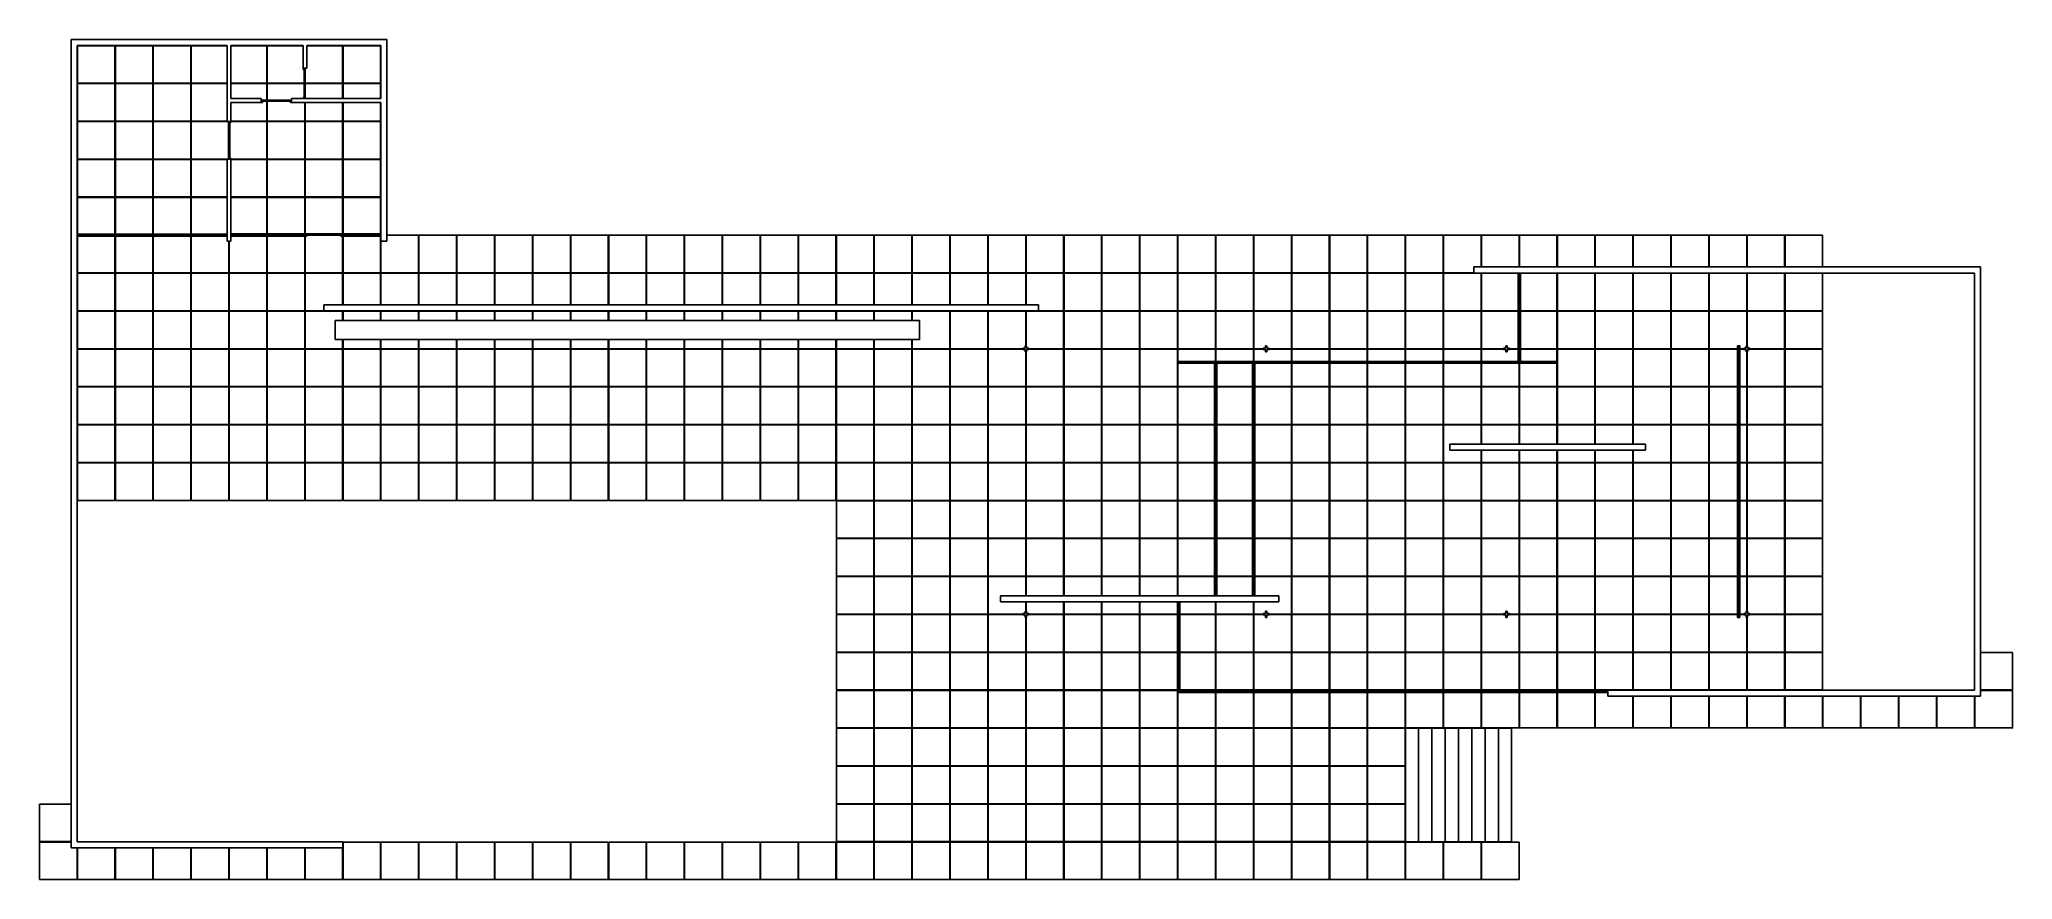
# Model space of a CAD drawing. Extents: x 47005 to 99000, y -15995 to 6160.
import ezdxf

# ---------------------------------------------------------------- set-up
doc = ezdxf.new("R2010")
doc.units = 0
doc.layers.get('0').update_dxf_attribs({"linetype": 'continuous'})

# ---------------------------------------------------------------- blocks, each defined once
blk = doc.blocks.new('SHAPE2DVIEW')
at = {"color": 0}
for p, q in [((47840, 6160), (47840, -15160)), ((47840, 6160), (56160, 6160)), ((56160, 6160), (47840, 6160)), ((48000, -15000), (48000, 6000)), ((48000, 6000), (51950, 6000)), ((48995, 5995), (48005, 5995)), ((48005, 5995), (48005, 5005)), ((48995, 5005), (48995, 5995)), ((49995, 5995), (49005, 5995)), ((49005, 5995), (49005, 5005)), ((49995, 5005), (49995, 5995)), ((50995, 5995), (50005, 5995)), ((50005, 5995), (50005, 5005)), ((50995, 5005), (50995, 5995)), ((51950, 5995), (51005, 5995)), ((51005, 5995), (51005, 5005)), ((51950, 6000), (51950, 4000)), ((52050, 6000), (52050, 4600)), ((52050, 6000), (53950, 6000)), ((52995, 5995), (52050, 5995)), ((52995, 5005), (52995, 5995)), ((53950, 5995), (53005, 5995)), ((53005, 5995), (53005, 5005)), ((53950, 5400), (53950, 6000)), ((54050, 6000), (56000, 6000)), ((54050, 5400), (54050, 6000)), ((54995, 5995), (54050, 5995)), ((54995, 5005), (54995, 5995)), ((55995, 5995), (55005, 5995)), ((55005, 5995), (55005, 5005)), ((55995, 5005), (55995, 5995)), ((56000, 6000), (56000, 4600)), ((56160, 6160), (56160, 6160)), ((56160, 840), (56160, 6160)), ((53950, 5400), (53950, 5370)), ((54010, 5400), (53950, 5400)), ((53950, 5400), (54050, 5400)), ((54010, 5370), (53950, 5370)), ((54010, 5370), (53980, 5370)), ((53980, 5370), (53980, 4630)), ((54010, 5400), (54010, 5370)), ((54010, 5370), (54010, 4630)), ((48005, 5005), (48995, 5005)), ((48995, 4995), (48005, 4995)), ((48005, 4995), (48005, 4005)), ((48995, 4005), (48995, 4995)), ((49005, 5005), (49995, 5005)), ((49995, 4995), (49005, 4995)), ((49005, 4995), (49005, 4005)), ((49995, 4005), (49995, 4995)), ((50005, 5005), (50995, 5005)), ((50995, 4995), (50005, 4995)), ((50005, 4995), (50005, 4005)), ((50995, 4005), (50995, 4995)), ((51005, 5005), (51950, 5005)), ((51950, 4995), (51005, 4995)), ((51005, 4995), (51005, 4005)), ((52050, 5005), (52995, 5005)), ((52995, 4995), (52050, 4995)), ((52995, 4560), (52995, 4995)), ((53005, 5005), (53980, 5005)), ((53980, 4995), (53005, 4995)), ((53005, 4995), (53005, 4560)), ((54010, 5005), (54995, 5005)), ((54995, 4995), (54010, 4995)), ((54995, 4600), (54995, 4995)), ((55005, 5005), (55995, 5005)), ((55995, 4995), (55005, 4995)), ((55005, 4995), (55005, 4600)), ((55995, 4600), (55995, 4995)), ((52850, 4600), (52050, 4600)), ((52050, 4500), (52050, 4000)), ((52850, 4500), (52050, 4500)), ((52850, 4500), (52850, 4600)), ((52850, 4560), (52880, 4560)), ((52850, 4560), (52850, 4500)), ((52850, 4500), (52880, 4500)), ((52880, 4560), (52880, 4500)), ((52880, 4560), (52880, 4530)), ((52880, 4560), (53620, 4560)), ((52880, 4530), (53620, 4530)), ((52995, 4005), (52995, 4530)), ((53005, 4530), (53005, 4005)), ((53620, 4500), (53620, 4560)), ((53620, 4560), (53650, 4560)), ((53620, 4530), (53620, 4560)), ((53620, 4500), (53650, 4500)), ((56000, 4600), (53650, 4600)), ((53650, 4600), (53650, 4500)), ((53650, 4500), (53650, 4560)), ((56000, 4500), (53650, 4500)), ((53950, 4630), (53950, 4600)), ((53950, 4630), (54010, 4630)), ((53950, 4600), (54010, 4600)), ((53980, 4630), (54010, 4630)), ((53995, 4005), (53995, 4500)), ((54005, 4500), (54005, 4005)), ((54010, 4630), (54010, 4600)), ((54995, 4005), (54995, 4500)), ((55005, 4500), (55005, 4005)), ((55995, 4005), (55995, 4500)), ((56000, 4500), (56000, 840)), ((48005, 4005), (48995, 4005)), ((48995, 3995), (48005, 3995)), ((48005, 3995), (48005, 3005)), ((48995, 3005), (48995, 3995)), ((49005, 4005), (49995, 4005)), ((49995, 3995), (49005, 3995)), ((49005, 3995), (49005, 3005)), ((49995, 3005), (49995, 3995)), ((50005, 4005), (50995, 4005)), ((50995, 3995), (50005, 3995)), ((50005, 3995), (50005, 3005)), ((50995, 3005), (50995, 3995)), ((51005, 4005), (51950, 4005)), ((51990, 3995), (51005, 3995)), ((51005, 3995), (51005, 3005)), ((51950, 4000), (52050, 4000)), ((52050, 4000), (51990, 4000)), ((51990, 3970), (51990, 4000)), ((52050, 3970), (51990, 3970)), ((52020, 3970), (51990, 3970)), ((51990, 3030), (51990, 3970)), ((52020, 3030), (52020, 3970)), ((52050, 4005), (52995, 4005)), ((52050, 3970), (52050, 4000)), ((52995, 3995), (52050, 3995)), ((52995, 3005), (52995, 3995)), ((53005, 4005), (53995, 4005)), ((53995, 3995), (53005, 3995)), ((53005, 3995), (53005, 3005)), ((53995, 3005), (53995, 3995)), ((54005, 4005), (54995, 4005)), ((54995, 3995), (54005, 3995)), ((54005, 3995), (54005, 3005)), ((54995, 3005), (54995, 3995)), ((55005, 4005), (55995, 4005)), ((55995, 3995), (55005, 3995)), ((55005, 3995), (55005, 3005)), ((55995, 3005), (55995, 3995)), ((48005, 3005), (48995, 3005)), ((48995, 2995), (48005, 2995)), ((48005, 2995), (48005, 2005)), ((48995, 2005), (48995, 2995)), ((49005, 3005), (49995, 3005)), ((49995, 2995), (49005, 2995)), ((49005, 2995), (49005, 2005)), ((49995, 2005), (49995, 2995)), ((50005, 3005), (50995, 3005)), ((50995, 2995), (50005, 2995)), ((50005, 2995), (50005, 2005)), ((50995, 2005), (50995, 2995)), ((51005, 3005), (51990, 3005)), ((51950, 2995), (51005, 2995)), ((51005, 2995), (51005, 2005)), ((51950, 3000), (51950, 840)), ((52050, 3000), (51950, 3000)), ((51990, 3030), (52050, 3030)), ((51990, 3000), (51990, 3030)), ((51990, 3030), (52020, 3030)), ((51990, 3000), (52050, 3000)), ((52050, 3000), (52050, 3030)), ((52050, 3005), (52995, 3005)), ((52050, 3000), (52050, 840)), ((52995, 2995), (52050, 2995)), ((52995, 2005), (52995, 2995)), ((53005, 3005), (53995, 3005)), ((53995, 2995), (53005, 2995)), ((53005, 2995), (53005, 2005)), ((53995, 2005), (53995, 2995)), ((54005, 3005), (54995, 3005)), ((54995, 2995), (54005, 2995)), ((54005, 2995), (54005, 2005)), ((54995, 2005), (54995, 2995)), ((55005, 3005), (55995, 3005)), ((55995, 2995), (55005, 2995)), ((55005, 2995), (55005, 2005)), ((55995, 2005), (55995, 2995)), ((48005, 2005), (48995, 2005)), ((48995, 1995), (48005, 1995)), ((48005, 1995), (48005, 1025)), ((48995, 1025), (48995, 1995)), ((49005, 2005), (49995, 2005)), ((49995, 1995), (49005, 1995)), ((49005, 1995), (49005, 1025)), ((49995, 1025), (49995, 1995)), ((50005, 2005), (50995, 2005)), ((50995, 1995), (50005, 1995)), ((50005, 1995), (50005, 1025)), ((50995, 1025), (50995, 1995)), ((51005, 2005), (51950, 2005)), ((51950, 1995), (51005, 1995)), ((51005, 1995), (51005, 1025)), ((52050, 2005), (52995, 2005)), ((52995, 1995), (52050, 1995)), ((52995, 1035), (52995, 1995)), ((53005, 2005), (53995, 2005)), ((53995, 1995), (53005, 1995)), ((53005, 1995), (53005, 1035)), ((53995, 1035), (53995, 1995)), ((54005, 2005), (54995, 2005)), ((54995, 1995), (54005, 1995)), ((54005, 1995), (54005, 1035)), ((54995, 1035), (54995, 1995)), ((55005, 2005), (55995, 2005)), ((55995, 1995), (55005, 1995)), ((55005, 1995), (55005, 1035)), ((55995, 1035), (55995, 1995)), ((48000, 1025), (48000, 975)), ((48000, 1025), (48020, 1025)), ((48000, 975), (48020, 975)), ((48005, 975), (48005, 5)), ((48020, 1025), (49980, 1025)), ((48020, 1025), (48020, 975)), ((48020, 987), (48020, 985)), ((48020, 987), (49980, 987)), ((48020, 985), (49980, 985)), ((48020, 975), (49980, 975)), ((48995, 5), (48995, 975)), ((49005, 975), (49005, 5)), ((49980, 1025), (50000, 1025)), ((49980, 975), (49980, 1025)), ((49980, 985), (49980, 987)), ((49980, 975), (50000, 975)), ((49995, 5), (49995, 975)), ((50000, 975), (50000, 1025)), ((50000, 1025), (50000, 975)), ((50000, 1025), (50020, 1025)), ((50000, 975), (50020, 975)), ((50005, 975), (50005, 5)), ((50020, 1025), (51930, 1025)), ((50020, 1025), (50020, 975)), ((50020, 1011), (50020, 1005)), ((50020, 1011), (51930, 1011)), ((50020, 1005), (51930, 1005)), ((50020, 975), (51930, 975)), ((50995, 5), (50995, 975)), ((51005, 975), (51005, 5)), ((51930, 1025), (51950, 1025)), ((51930, 975), (51930, 1025)), ((51930, 1005), (51930, 1011)), ((51930, 975), (51950, 975)), ((51950, 975), (51950, 1025)), ((52050, 840), (51950, 840)), ((51995, 5), (51995, 840)), ((52005, 840), (52005, 5)), ((52050, 1035), (52050, 975)), ((52050, 1035), (52080, 1035)), ((52050, 975), (52080, 975)), ((52080, 1035), (53995, 1035)), ((52080, 1035), (52080, 975)), ((52080, 1011), (52080, 1005)), ((52080, 1011), (53995, 1011)), ((52080, 1005), (53995, 1005)), ((52080, 975), (53995, 975)), ((52995, 5), (52995, 975)), ((53005, 975), (53005, 5)), ((53995, 1035), (54025, 1035)), ((53995, 975), (53995, 1035)), ((53995, 1005), (53995, 1011)), ((53995, 5), (53995, 975)), ((53995, 975), (54025, 975)), ((54005, 975), (54005, 5)), ((54025, 975), (54025, 1035)), ((54025, 1035), (54055, 1035)), ((54025, 1035), (54025, 975)), ((54025, 975), (54055, 975)), ((54055, 1035), (54055, 975)), ((54055, 1005), (54058, 1005)), ((54945, 995), (54055, 995)), ((54058, 1035), (54058, 1005)), ((54058, 1035), (54088, 1035)), ((54058, 1005), (54088, 1005)), ((54088, 1035), (54912, 1035)), ((54088, 1035), (54088, 1005)), ((54088, 1023), (54088, 1020)), ((54088, 1023), (54912, 1023)), ((54088, 1020), (54912, 1020)), ((54088, 1005), (54912, 1005)), ((54912, 1035), (54942, 1035)), ((54912, 1005), (54912, 1035)), ((54912, 1020), (54912, 1023)), ((54912, 1005), (54942, 1005)), ((54942, 1005), (54942, 1035)), ((54942, 1005), (54945, 1005)), ((54945, 975), (54945, 1035)), ((54945, 1035), (54975, 1035)), ((54945, 975), (54975, 975)), ((54975, 1035), (54975, 975)), ((54975, 1035), (55005, 1035)), ((54975, 975), (54975, 1035)), ((54975, 975), (55005, 975)), ((54995, 5), (54995, 975)), ((55005, 1035), (55970, 1035)), ((55005, 1035), (55005, 975)), ((55005, 1011), (55005, 1005)), ((55005, 1011), (55970, 1011)), ((55005, 1005), (55970, 1005)), ((55005, 975), (55005, 5)), ((55005, 975), (55970, 975)), ((55970, 1035), (56000, 1035)), ((55970, 975), (55970, 1035)), ((55970, 1005), (55970, 1011)), ((55970, 975), (56000, 975)), ((55995, 5), (55995, 975)), ((55995, 835), (56005, 835)), ((56000, 975), (56000, 1035)), ((56000, 840), (56160, 840)), ((56005, 840), (56005, 5)), ((56995, 995), (56160, 995)), ((56995, 5), (56995, 995)), ((56995, 995), (57005, 995)), ((56995, 835), (57005, 835)), ((57995, 995), (57005, 995)), ((57005, 995), (57005, 5)), ((57995, 5), (57995, 995)), ((57995, 995), (58005, 995)), ((57995, 835), (58005, 835)), ((58995, 995), (58005, 995)), ((58005, 995), (58005, 5)), ((58995, 5), (58995, 995)), ((58995, 995), (59005, 995)), ((58995, 835), (59005, 835)), ((59995, 995), (59005, 995)), ((59005, 995), (59005, 5)), ((59995, 5), (59995, 995)), ((59995, 995), (60005, 995)), ((59995, 835), (60005, 835)), ((60995, 995), (60005, 995)), ((60005, 995), (60005, 5)), ((60995, 5), (60995, 995)), ((60995, 995), (61005, 995)), ((60995, 835), (61005, 835)), ((61995, 995), (61005, 995)), ((61005, 995), (61005, 5)), ((61995, 5), (61995, 995)), ((61995, 995), (62005, 995)), ((61995, 835), (62005, 835)), ((62995, 995), (62005, 995)), ((62005, 995), (62005, 5)), ((62995, 5), (62995, 995)), ((62995, 995), (63005, 995)), ((62995, 835), (63005, 835)), ((63995, 995), (63005, 995)), ((63005, 995), (63005, 5)), ((63995, 5), (63995, 995)), ((63995, 995), (64005, 995)), ((63995, 835), (64005, 835)), ((64995, 995), (64005, 995)), ((64005, 995), (64005, 5)), ((64995, 5), (64995, 995)), ((64995, 995), (65005, 995)), ((64995, 835), (65005, 835)), ((65995, 995), (65005, 995)), ((65005, 995), (65005, 5)), ((65995, 5), (65995, 995)), ((65995, 995), (66005, 995)), ((65995, 835), (66005, 835)), ((66995, 995), (66005, 995)), ((66005, 995), (66005, 5)), ((66995, 5), (66995, 995)), ((66995, 995), (67005, 995)), ((66995, 835), (67005, 835)), ((67995, 995), (67005, 995)), ((67005, 995), (67005, 5)), ((67995, 5), (67995, 995)), ((67995, 995), (68005, 995)), ((67995, 835), (68005, 835)), ((68995, 995), (68005, 995)), ((68005, 995), (68005, 5)), ((68995, 5), (68995, 995)), ((68995, 995), (69005, 995)), ((68995, 835), (69005, 835)), ((69995, 995), (69005, 995)), ((69005, 995), (69005, 5)), ((69995, 5), (69995, 995)), ((69995, 995), (70005, 995)), ((69995, 835), (70005, 835)), ((70995, 995), (70005, 995)), ((70005, 995), (70005, 5)), ((70995, 5), (70995, 995)), ((70995, 995), (71005, 995)), ((70995, 835), (71005, 835)), ((71995, 995), (71005, 995)), ((71005, 995), (71005, 5)), ((71995, 5), (71995, 995)), ((71995, 995), (72005, 995)), ((71995, 835), (72005, 835)), ((72995, 995), (72005, 995)), ((72005, 995), (72005, 5)), ((72995, 5), (72995, 995)), ((72995, 995), (73005, 995)), ((72995, 835), (73005, 835)), ((73995, 995), (73005, 995)), ((73005, 995), (73005, 5)), ((73995, 5), (73995, 995)), ((73995, 995), (74005, 995)), ((73995, 835), (74005, 835)), ((74995, 995), (74005, 995)), ((74005, 995), (74005, 5)), ((74995, 5), (74995, 995)), ((74995, 995), (75005, 995)), ((74995, 835), (75005, 835)), ((75995, 995), (75005, 995)), ((75005, 995), (75005, 5)), ((75995, 5), (75995, 995)), ((75995, 995), (76005, 995)), ((75995, 835), (76005, 835)), ((76995, 995), (76005, 995)), ((76005, 995), (76005, 5)), ((76995, 5), (76995, 995)), ((76995, 995), (77005, 995)), ((76995, 835), (77005, 835)), ((77995, 995), (77005, 995)), ((77005, 995), (77005, 5)), ((77995, 5), (77995, 995)), ((77995, 995), (78005, 995)), ((77995, 835), (78005, 835)), ((78995, 995), (78005, 995)), ((78005, 995), (78005, 5)), ((78995, 5), (78995, 995)), ((78995, 995), (79005, 995)), ((78995, 835), (79005, 835)), ((79995, 995), (79005, 995)), ((79005, 995), (79005, 5)), ((79995, 5), (79995, 995)), ((79995, 995), (80005, 995)), ((79995, 835), (80005, 835)), ((80995, 995), (80005, 995)), ((80005, 995), (80005, 5)), ((80995, 5), (80995, 995)), ((80995, 995), (81005, 995)), ((80995, 835), (81005, 835)), ((81995, 995), (81005, 995)), ((81005, 995), (81005, 5)), ((81995, 5), (81995, 995)), ((81995, 995), (82005, 995)), ((81995, 835), (82005, 835)), ((82995, 995), (82005, 995)), ((82005, 995), (82005, 5)), ((82995, 5), (82995, 995)), ((82995, 995), (83005, 995)), ((82995, 835), (83005, 835)), ((83995, 995), (83005, 995)), ((83005, 995), (83005, 5)), ((83995, 5), (83995, 995)), ((83995, 995), (84005, 995)), ((83995, 835), (84005, 835)), ((84995, 995), (84005, 995)), ((84005, 995), (84005, 5)), ((84995, 160), (84995, 995)), ((84995, 995), (85005, 995)), ((84995, 835), (85005, 835)), ((85995, 995), (85005, 995)), ((85005, 995), (85005, 160)), ((85995, 160), (85995, 995)), ((85995, 995), (86005, 995)), ((85995, 835), (86005, 835)), ((86995, 995), (86005, 995)), ((86005, 995), (86005, 160)), ((86995, 160), (86995, 995)), ((86995, 995), (87005, 995)), ((86995, 835), (87005, 835)), ((87995, 995), (87005, 995)), ((87005, 995), (87005, 160)), ((87995, 160), (87995, 995)), ((87995, 995), (88005, 995)), ((87995, 835), (88005, 835)), ((88995, 995), (88005, 995)), ((88005, 995), (88005, 160)), ((88995, 160), (88995, 995)), ((88995, 995), (89005, 995)), ((88995, 835), (89005, 835)), ((89995, 995), (89005, 995)), ((89005, 995), (89005, 160)), ((89995, 160), (89995, 995)), ((89995, 995), (90005, 995)), ((89995, 835), (90005, 835)), ((90995, 995), (90005, 995)), ((90005, 995), (90005, 160)), ((90995, 160), (90995, 995)), ((90995, 995), (91005, 995)), ((90995, 835), (91005, 835)), ((91995, 995), (91005, 995)), ((91005, 995), (91005, 160)), ((91995, 160), (91995, 995)), ((91995, 995), (92005, 995)), ((91995, 835), (92005, 835)), ((92995, 995), (92005, 995)), ((92005, 995), (92005, 160)), ((92995, 160), (92995, 995)), ((92995, 995), (93005, 995)), ((92995, 835), (93005, 835)), ((93995, 995), (93005, 995)), ((93005, 995), (93005, 160)), ((93995, 160), (93995, 995)), ((48005, 5), (48995, 5)), ((49005, 5), (49995, 5)), ((50005, 5), (50995, 5)), ((51005, 5), (51995, 5)), ((52005, 5), (52995, 5)), ((53005, 5), (53995, 5)), ((54005, 5), (54995, 5)), ((55005, 5), (55995, 5)), ((56005, 5), (56995, 5)), ((57005, 5), (57995, 5)), ((58005, 5), (58995, 5)), ((59005, 5), (59995, 5)), ((60005, 5), (60995, 5)), ((61005, 5), (61995, 5)), ((62005, 5), (62995, 5)), ((63005, 5), (63995, 5)), ((64005, 5), (64995, 5)), ((65005, 5), (65995, 5)), ((66005, 5), (66995, 5)), ((67005, 5), (67995, 5)), ((68005, 5), (68995, 5)), ((69005, 5), (69995, 5)), ((70005, 5), (70995, 5)), ((71005, 5), (71995, 5)), ((72005, 5), (72995, 5)), ((73005, 5), (73995, 5)), ((74005, 5), (74995, 5)), ((75005, 5), (75995, 5)), ((76005, 5), (76995, 5)), ((77005, 5), (77995, 5)), ((78005, 5), (78995, 5)), ((79005, 5), (79995, 5)), ((80005, 5), (80995, 5)), ((81005, 5), (81995, 5)), ((82005, 5), (82995, 5)), ((83005, 5), (83995, 5)), ((84005, 5), (84800, 5)), ((98160, 160), (84800, 160)), ((84800, 160), (84800, 0)), ((84800, 0), (98000, 0)), ((98000, 0), (98000, -11000)), ((98160, -11160), (98160, 160)), ((48995, -5), (48005, -5)), ((48005, -5), (48005, -995)), ((48995, -995), (48995, -5)), ((49995, -5), (49005, -5)), ((49005, -5), (49005, -995)), ((49995, -995), (49995, -5)), ((50995, -5), (50005, -5)), ((50005, -5), (50005, -995)), ((50995, -995), (50995, -5)), ((51995, -5), (51005, -5)), ((51005, -5), (51005, -995)), ((51995, -995), (51995, -5)), ((52995, -5), (52005, -5)), ((52005, -5), (52005, -995)), ((52995, -995), (52995, -5)), ((53995, -5), (53005, -5)), ((53005, -5), (53005, -995)), ((53995, -995), (53995, -5)), ((54995, -5), (54005, -5)), ((54005, -5), (54005, -995)), ((54995, -840), (54995, -5)), ((55995, -5), (55005, -5)), ((55005, -5), (55005, -840)), ((55995, -840), (55995, -5)), ((56995, -5), (56005, -5)), ((56005, -5), (56005, -840)), ((56995, -840), (56995, -5)), ((57995, -5), (57005, -5)), ((57005, -5), (57005, -840)), ((57995, -840), (57995, -5)), ((58995, -5), (58005, -5)), ((58005, -5), (58005, -840)), ((58995, -840), (58995, -5)), ((59995, -5), (59005, -5)), ((59005, -5), (59005, -840)), ((59995, -840), (59995, -5)), ((60995, -5), (60005, -5)), ((60005, -5), (60005, -840)), ((60995, -840), (60995, -5)), ((61995, -5), (61005, -5)), ((61005, -5), (61005, -840)), ((61995, -840), (61995, -5)), ((62995, -5), (62005, -5)), ((62005, -5), (62005, -840)), ((62995, -840), (62995, -5)), ((63995, -5), (63005, -5)), ((63005, -5), (63005, -840)), ((63995, -840), (63995, -5)), ((64995, -5), (64005, -5)), ((64005, -5), (64005, -840)), ((64995, -840), (64995, -5)), ((65995, -5), (65005, -5)), ((65005, -5), (65005, -840)), ((65995, -840), (65995, -5)), ((66995, -5), (66005, -5)), ((66005, -5), (66005, -840)), ((66995, -840), (66995, -5)), ((67995, -5), (67005, -5)), ((67005, -5), (67005, -840)), ((67995, -840), (67995, -5)), ((68995, -5), (68005, -5)), ((68005, -5), (68005, -840)), ((68995, -840), (68995, -5)), ((69995, -5), (69005, -5)), ((69005, -5), (69005, -840)), ((69995, -840), (69995, -5)), ((70995, -5), (70005, -5)), ((70005, -5), (70005, -840)), ((70995, -840), (70995, -5)), ((71995, -5), (71005, -5)), ((71005, -5), (71005, -840)), ((71995, -840), (71995, -5)), ((72995, -5), (72005, -5)), ((72005, -5), (72005, -840)), ((72995, -840), (72995, -5)), ((73995, -5), (73005, -5)), ((73005, -5), (73005, -840)), ((73995, -995), (73995, -5)), ((74995, -5), (74005, -5)), ((74005, -5), (74005, -995)), ((74995, -995), (74995, -5)), ((75995, -5), (75005, -5)), ((75005, -5), (75005, -995)), ((75995, -995), (75995, -5)), ((76995, -5), (76005, -5)), ((76005, -5), (76005, -995)), ((76995, -995), (76995, -5)), ((77995, -5), (77005, -5)), ((77005, -5), (77005, -995)), ((77995, -995), (77995, -5)), ((78995, -5), (78005, -5)), ((78005, -5), (78005, -995)), ((78995, -995), (78995, -5)), ((79995, -5), (79005, -5)), ((79005, -5), (79005, -995)), ((79995, -995), (79995, -5)), ((80995, -5), (80005, -5)), ((80005, -5), (80005, -995)), ((80995, -995), (80995, -5)), ((81995, -5), (81005, -5)), ((81005, -5), (81005, -995)), ((81995, -995), (81995, -5)), ((82995, -5), (82005, -5)), ((82005, -5), (82005, -995)), ((82995, -995), (82995, -5)), ((83995, -5), (83005, -5)), ((83005, -5), (83005, -995)), ((83995, -995), (83995, -5)), ((84995, -5), (84005, -5)), ((84005, -5), (84005, -995)), ((84995, -995), (84995, -5)), ((85970, -5), (85005, -5)), ((85005, -5), (85005, -995)), ((86030, 0), (85970, 0)), ((85970, 0), (85970, -30)), ((85970, -30), (85970, -1970)), ((86030, -30), (85970, -30)), ((86030, -33), (86000, -33)), ((86000, -33), (86000, -63)), ((86000, -63), (86000, -969)), ((86030, -63), (86000, -63)), ((86018, -63), (86015, -63)), ((86015, -63), (86015, -969)), ((86018, -63), (86018, -969)), ((86030, 0), (86030, -30)), ((86995, -5), (86030, -5)), ((86030, -30), (86030, -33)), ((86030, -33), (86030, -63)), ((86030, -63), (86030, -969)), ((86995, -995), (86995, -5)), ((87995, -5), (87005, -5)), ((87005, -5), (87005, -995)), ((87995, -995), (87995, -5)), ((88995, -5), (88005, -5)), ((88005, -5), (88005, -995)), ((88995, -995), (88995, -5)), ((89995, -5), (89005, -5)), ((89005, -5), (89005, -995)), ((89995, -995), (89995, -5)), ((90995, -5), (90005, -5)), ((90005, -5), (90005, -995)), ((90995, -995), (90995, -5)), ((91995, -5), (91005, -5)), ((91005, -5), (91005, -995)), ((91995, -995), (91995, -5)), ((92995, -5), (92005, -5)), ((92005, -5), (92005, -995)), ((92995, -995), (92995, -5)), ((93995, -5), (93005, -5)), ((93005, -5), (93005, -995)), ((93995, -995), (93995, -5)), ((48005, -995), (48995, -995)), ((48995, -1005), (48005, -1005)), ((48005, -1005), (48005, -1995)), ((48995, -1995), (48995, -1005)), ((49005, -995), (49995, -995)), ((49995, -1005), (49005, -1005)), ((49005, -1005), (49005, -1995)), ((49995, -1995), (49995, -1005)), ((50005, -995), (50995, -995)), ((50995, -1005), (50005, -1005)), ((50005, -1005), (50005, -1995)), ((50995, -1995), (50995, -1005)), ((51005, -995), (51995, -995)), ((51995, -1005), (51005, -1005)), ((51005, -1005), (51005, -1995)), ((51995, -1995), (51995, -1005)), ((52005, -995), (52995, -995)), ((52995, -1005), (52005, -1005)), ((52005, -1005), (52005, -1995)), ((52995, -1995), (52995, -1005)), ((53005, -995), (53995, -995)), ((53995, -1005), (53005, -1005)), ((53005, -1005), (53005, -1995)), ((53995, -1995), (53995, -1005)), ((54005, -995), (54500, -995)), ((54995, -1005), (54005, -1005)), ((54005, -1005), (54005, -1995)), ((73330, -840), (54500, -840)), ((54500, -840), (54500, -1000)), ((54500, -1000), (73330, -1000)), ((54995, -1250), (54995, -1005)), ((55995, -1005), (55005, -1005)), ((55005, -1005), (55005, -1250)), ((55995, -1250), (55995, -1005)), ((56995, -1005), (56005, -1005)), ((56005, -1005), (56005, -1250)), ((56995, -1250), (56995, -1005)), ((57995, -1005), (57005, -1005)), ((57005, -1005), (57005, -1250)), ((57995, -1250), (57995, -1005)), ((58995, -1005), (58005, -1005)), ((58005, -1005), (58005, -1250)), ((58995, -1250), (58995, -1005)), ((59995, -1005), (59005, -1005)), ((59005, -1005), (59005, -1250)), ((59995, -1250), (59995, -1005)), ((60995, -1005), (60005, -1005)), ((60005, -1005), (60005, -1250)), ((60995, -1250), (60995, -1005)), ((61995, -1005), (61005, -1005)), ((61005, -1005), (61005, -1250)), ((61995, -1250), (61995, -1005)), ((62995, -1005), (62005, -1005)), ((62005, -1005), (62005, -1250)), ((62995, -1250), (62995, -1005)), ((63995, -1005), (63005, -1005)), ((63005, -1005), (63005, -1250)), ((63995, -1250), (63995, -1005)), ((64995, -1005), (64005, -1005)), ((64005, -1005), (64005, -1250)), ((64995, -1250), (64995, -1005)), ((65995, -1005), (65005, -1005)), ((65005, -1005), (65005, -1250)), ((65995, -1250), (65995, -1005)), ((66995, -1005), (66005, -1005)), ((66005, -1005), (66005, -1250)), ((66995, -1250), (66995, -1005)), ((67995, -1005), (67005, -1005)), ((67005, -1005), (67005, -1250)), ((67995, -1250), (67995, -1005)), ((68995, -1005), (68005, -1005)), ((68005, -1005), (68005, -1250)), ((68995, -1250), (68995, -1005)), ((69995, -1005), (69005, -1005)), ((69005, -1005), (69005, -1250)), ((69995, -1250), (69995, -1005)), ((70995, -1005), (70005, -1005)), ((70005, -1005), (70005, -1250)), ((70995, -1995), (70995, -1005)), ((71995, -1005), (71005, -1005)), ((71005, -1005), (71005, -1995)), ((71995, -1995), (71995, -1005)), ((72995, -1005), (72005, -1005)), ((72005, -1005), (72005, -1995)), ((72995, -1920), (72995, -1005)), ((73995, -1005), (73005, -1005)), ((73005, -1005), (73005, -1920)), ((73330, -1000), (73330, -840)), ((73330, -995), (73995, -995)), ((73995, -1995), (73995, -1005)), ((74005, -995), (74995, -995)), ((74995, -1005), (74005, -1005)), ((74005, -1005), (74005, -1995)), ((74995, -1995), (74995, -1005)), ((75005, -995), (75995, -995)), ((75995, -1005), (75005, -1005)), ((75005, -1005), (75005, -1995)), ((75995, -1995), (75995, -1005)), ((76005, -995), (76995, -995)), ((76995, -1005), (76005, -1005)), ((76005, -1005), (76005, -1995)), ((76995, -1995), (76995, -1005)), ((77005, -995), (77995, -995)), ((77995, -1005), (77005, -1005)), ((77005, -1005), (77005, -1995)), ((77995, -1995), (77995, -1005)), ((78005, -995), (78995, -995)), ((78995, -1005), (78005, -1005)), ((78005, -1005), (78005, -1995)), ((78995, -1995), (78995, -1005)), ((79005, -995), (79995, -995)), ((79995, -1005), (79005, -1005)), ((79005, -1005), (79005, -1995)), ((79995, -1995), (79995, -1005)), ((80005, -995), (80995, -995)), ((80995, -1005), (80005, -1005)), ((80005, -1005), (80005, -1995)), ((80995, -1995), (80995, -1005)), ((81005, -995), (81995, -995)), ((81995, -1005), (81005, -1005)), ((81005, -1005), (81005, -1995)), ((81995, -1995), (81995, -1005)), ((82005, -995), (82995, -995)), ((82995, -1005), (82005, -1005)), ((82005, -1005), (82005, -1995)), ((82995, -1995), (82995, -1005)), ((83005, -995), (83995, -995)), ((83995, -1005), (83005, -1005)), ((83005, -1005), (83005, -1995)), ((83995, -1995), (83995, -1005)), ((84005, -995), (84995, -995)), ((84995, -1005), (84005, -1005)), ((84005, -1005), (84005, -1995)), ((84995, -1995), (84995, -1005)), ((85005, -995), (85970, -995)), ((85970, -1005), (85005, -1005)), ((85005, -1005), (85005, -1995)), ((86000, -969), (86000, -999)), ((86000, -969), (86030, -969)), ((86000, -999), (86030, -999)), ((86030, -1002), (86000, -1002)), ((86000, -1002), (86000, -1032)), ((86000, -1032), (86000, -1937)), ((86030, -1032), (86000, -1032)), ((86015, -969), (86018, -969)), ((86018, -1032), (86015, -1032)), ((86015, -1032), (86015, -1937)), ((86018, -1032), (86018, -1937)), ((86030, -969), (86030, -999)), ((86030, -995), (86995, -995)), ((86030, -999), (86030, -1002)), ((86030, -1002), (86030, -1032)), ((86995, -1005), (86030, -1005)), ((86030, -1032), (86030, -1937)), ((86995, -1995), (86995, -1005)), ((87005, -995), (87995, -995)), ((87995, -1005), (87005, -1005)), ((87005, -1005), (87005, -1995)), ((87995, -1995), (87995, -1005)), ((88005, -995), (88995, -995)), ((88995, -1005), (88005, -1005)), ((88005, -1005), (88005, -1995)), ((88995, -1995), (88995, -1005)), ((89005, -995), (89995, -995)), ((89995, -1005), (89005, -1005)), ((89005, -1005), (89005, -1995)), ((89995, -1995), (89995, -1005)), ((90005, -995), (90995, -995)), ((90995, -1005), (90005, -1005)), ((90005, -1005), (90005, -1995)), ((90995, -1995), (90995, -1005)), ((91005, -995), (91995, -995)), ((91995, -1005), (91005, -1005)), ((91005, -1005), (91005, -1995)), ((91995, -1920), (91995, -1005)), ((92005, -995), (92995, -995)), ((92995, -1005), (92005, -1005)), ((92005, -1005), (92005, -1920)), ((92995, -1995), (92995, -1005)), ((93005, -995), (93995, -995)), ((93995, -1005), (93005, -1005)), ((93005, -1005), (93005, -1995)), ((93995, -1995), (93995, -1005)), ((54800, -1250), (54800, -1750)), ((70200, -1250), (54800, -1250)), ((70200, -1750), (70200, -1250)), ((48005, -1995), (48995, -1995)), ((48995, -2005), (48005, -2005)), ((48005, -2005), (48005, -2995)), ((48995, -2995), (48995, -2005)), ((49005, -1995), (49995, -1995)), ((49995, -2005), (49005, -2005)), ((49005, -2005), (49005, -2995)), ((49995, -2995), (49995, -2005)), ((50005, -1995), (50995, -1995)), ((50995, -2005), (50005, -2005)), ((50005, -2005), (50005, -2995)), ((50995, -2995), (50995, -2005)), ((51005, -1995), (51995, -1995)), ((51995, -2005), (51005, -2005)), ((51005, -2005), (51005, -2995)), ((51995, -2995), (51995, -2005)), ((52005, -1995), (52995, -1995)), ((52995, -2005), (52005, -2005)), ((52005, -2005), (52005, -2995)), ((52995, -2995), (52995, -2005)), ((53005, -1995), (53995, -1995)), ((53995, -2005), (53005, -2005)), ((53005, -2005), (53005, -2995)), ((53995, -2995), (53995, -2005)), ((54005, -1995), (54995, -1995)), ((54995, -2005), (54005, -2005)), ((54005, -2005), (54005, -2995)), ((54800, -1750), (70200, -1750)), ((54995, -1995), (54995, -1750)), ((54995, -2995), (54995, -2005)), ((55005, -1750), (55005, -1995)), ((55005, -1995), (55995, -1995)), ((55995, -2005), (55005, -2005)), ((55005, -2005), (55005, -2995)), ((55995, -1995), (55995, -1750)), ((55995, -2995), (55995, -2005)), ((56005, -1750), (56005, -1995)), ((56005, -1995), (56995, -1995)), ((56995, -2005), (56005, -2005)), ((56005, -2005), (56005, -2995)), ((56995, -1995), (56995, -1750)), ((56995, -2995), (56995, -2005)), ((57005, -1750), (57005, -1995)), ((57005, -1995), (57995, -1995)), ((57995, -2005), (57005, -2005)), ((57005, -2005), (57005, -2995)), ((57995, -1995), (57995, -1750)), ((57995, -2995), (57995, -2005)), ((58005, -1750), (58005, -1995)), ((58005, -1995), (58995, -1995)), ((58995, -2005), (58005, -2005)), ((58005, -2005), (58005, -2995)), ((58995, -1995), (58995, -1750)), ((58995, -2995), (58995, -2005)), ((59005, -1750), (59005, -1995)), ((59005, -1995), (59995, -1995)), ((59995, -2005), (59005, -2005)), ((59005, -2005), (59005, -2995)), ((59995, -1995), (59995, -1750)), ((59995, -2995), (59995, -2005)), ((60005, -1750), (60005, -1995)), ((60005, -1995), (60995, -1995)), ((60995, -2005), (60005, -2005)), ((60005, -2005), (60005, -2995)), ((60995, -1995), (60995, -1750)), ((60995, -2995), (60995, -2005)), ((61005, -1750), (61005, -1995)), ((61005, -1995), (61995, -1995)), ((61995, -2005), (61005, -2005)), ((61005, -2005), (61005, -2995)), ((61995, -1995), (61995, -1750)), ((61995, -2995), (61995, -2005)), ((62005, -1750), (62005, -1995)), ((62005, -1995), (62995, -1995)), ((62995, -2005), (62005, -2005)), ((62005, -2005), (62005, -2995)), ((62995, -1995), (62995, -1750)), ((62995, -2995), (62995, -2005)), ((63005, -1750), (63005, -1995)), ((63005, -1995), (63995, -1995)), ((63995, -2005), (63005, -2005)), ((63005, -2005), (63005, -2995)), ((63995, -1995), (63995, -1750)), ((63995, -2995), (63995, -2005)), ((64005, -1750), (64005, -1995)), ((64005, -1995), (64995, -1995)), ((64995, -2005), (64005, -2005)), ((64005, -2005), (64005, -2995)), ((64995, -1995), (64995, -1750)), ((64995, -2995), (64995, -2005)), ((65005, -1750), (65005, -1995)), ((65005, -1995), (65995, -1995)), ((65995, -2005), (65005, -2005)), ((65005, -2005), (65005, -2995)), ((65995, -1995), (65995, -1750)), ((65995, -2995), (65995, -2005)), ((66005, -1750), (66005, -1995)), ((66005, -1995), (66995, -1995)), ((66995, -2005), (66005, -2005)), ((66005, -2005), (66005, -2995)), ((66995, -1995), (66995, -1750)), ((66995, -2995), (66995, -2005)), ((67005, -1750), (67005, -1995)), ((67005, -1995), (67995, -1995)), ((67995, -2005), (67005, -2005)), ((67005, -2005), (67005, -2995)), ((67995, -1995), (67995, -1750)), ((67995, -2995), (67995, -2005)), ((68005, -1750), (68005, -1995)), ((68005, -1995), (68995, -1995)), ((68995, -2005), (68005, -2005)), ((68005, -2005), (68005, -2995)), ((68995, -1995), (68995, -1750)), ((68995, -2995), (68995, -2005)), ((69005, -1750), (69005, -1995)), ((69005, -1995), (69995, -1995)), ((69995, -2005), (69005, -2005)), ((69005, -2005), (69005, -2995)), ((69995, -1995), (69995, -1750)), ((69995, -2995), (69995, -2005)), ((70005, -1750), (70005, -1995)), ((70005, -1995), (70995, -1995)), ((70995, -2005), (70005, -2005)), ((70005, -2005), (70005, -2995)), ((70995, -2995), (70995, -2005)), ((71005, -1995), (71995, -1995)), ((71995, -2005), (71005, -2005)), ((71005, -2005), (71005, -2995)), ((71995, -2995), (71995, -2005)), ((72005, -1995), (72920, -1995)), ((72920, -2005), (72005, -2005)), ((72005, -2005), (72005, -2995)), ((72983, -1982), (72920, -1982)), ((72920, -1982), (72920, -2017)), ((72920, -2017), (72983, -2017)), ((72983, -1920), (72983, -1982)), ((73018, -1920), (72983, -1920)), ((72983, -2017), (72983, -2080)), ((73018, -1982), (73018, -1920)), ((73080, -1982), (73018, -1982)), ((73018, -2080), (73018, -2017)), ((73018, -2017), (73080, -2017)), ((73080, -2017), (73080, -1982)), ((73080, -1995), (73995, -1995)), ((73995, -2005), (73080, -2005)), ((73995, -2995), (73995, -2005)), ((74005, -1995), (74995, -1995)), ((74995, -2005), (74005, -2005)), ((74005, -2005), (74005, -2995)), ((74995, -2995), (74995, -2005)), ((75005, -1995), (75995, -1995)), ((75995, -2005), (75005, -2005)), ((75005, -2005), (75005, -2995)), ((75995, -2995), (75995, -2005)), ((76005, -1995), (76995, -1995)), ((76995, -2005), (76005, -2005)), ((76005, -2005), (76005, -2995)), ((76995, -2995), (76995, -2005)), ((77005, -1995), (77995, -1995)), ((77995, -2005), (77005, -2005)), ((77005, -2005), (77005, -2330)), ((77995, -2330), (77995, -2005)), ((78005, -1995), (78995, -1995)), ((78995, -2005), (78005, -2005)), ((78005, -2005), (78005, -2330)), ((78995, -2330), (78995, -2005)), ((79005, -1995), (79253, -1995)), ((79253, -2005), (79005, -2005)), ((79005, -2005), (79005, -2330)), ((79316, -1982), (79253, -1982)), ((79253, -1982), (79253, -2017)), ((79253, -2017), (79316, -2017)), ((79316, -1920), (79316, -1982)), ((79351, -1920), (79316, -1920)), ((79316, -2017), (79316, -2080)), ((79351, -1982), (79351, -1920)), ((79413, -1982), (79351, -1982)), ((79351, -2080), (79351, -2017)), ((79351, -2017), (79413, -2017)), ((79413, -2017), (79413, -1982)), ((79413, -1995), (79995, -1995)), ((79995, -2005), (79413, -2005)), ((79995, -2330), (79995, -2005)), ((80005, -1995), (80995, -1995)), ((80995, -2005), (80005, -2005)), ((80005, -2005), (80005, -2330)), ((80995, -2330), (80995, -2005)), ((81005, -1995), (81995, -1995)), ((81995, -2005), (81005, -2005)), ((81005, -2005), (81005, -2330)), ((81995, -2330), (81995, -2005)), ((82005, -1995), (82995, -1995)), ((82995, -2005), (82005, -2005)), ((82005, -2005), (82005, -2330)), ((82995, -2330), (82995, -2005)), ((83005, -1995), (83995, -1995)), ((83995, -2005), (83005, -2005)), ((83005, -2005), (83005, -2330)), ((83995, -2330), (83995, -2005)), ((84005, -1995), (84995, -1995)), ((84995, -2005), (84005, -2005)), ((84005, -2005), (84005, -2330)), ((84995, -2330), (84995, -2005)), ((85005, -1995), (85587, -1995)), ((85587, -2005), (85005, -2005)), ((85005, -2005), (85005, -2330)), ((85649, -1982), (85587, -1982)), ((85587, -1982), (85587, -2017)), ((85587, -2017), (85649, -2017)), ((85649, -1920), (85649, -1982)), ((85684, -1920), (85649, -1920)), ((85649, -2017), (85649, -2080)), ((85684, -1982), (85684, -1920)), ((85747, -1982), (85684, -1982)), ((85684, -2080), (85684, -2017)), ((85684, -2017), (85747, -2017)), ((85747, -2017), (85747, -1982)), ((85747, -1995), (85970, -1995)), ((85970, -2005), (85747, -2005)), ((85970, -1970), (85970, -2000)), ((85970, -1970), (86030, -1970)), ((86030, -2000), (85970, -2000)), ((85970, -2000), (85970, -2030)), ((85970, -2000), (86030, -2000)), ((85970, -2030), (85970, -2300)), ((86030, -2030), (85970, -2030)), ((86000, -1937), (86000, -1967)), ((86000, -1937), (86030, -1937)), ((86000, -1967), (86030, -1967)), ((86006, -2030), (86000, -2030)), ((86000, -2030), (86000, -2300)), ((86006, -2030), (86006, -2300)), ((86015, -1937), (86018, -1937)), ((86030, -1937), (86030, -1967)), ((86030, -1967), (86030, -1970)), ((86030, -1970), (86030, -2000)), ((86030, -1995), (86995, -1995)), ((86030, -2000), (86030, -2030)), ((86995, -2005), (86030, -2005)), ((86030, -2030), (86030, -2300)), ((86995, -2330), (86995, -2005)), ((87005, -1995), (87995, -1995)), ((87995, -2005), (87005, -2005)), ((87005, -2005), (87005, -2995)), ((87995, -2995), (87995, -2005)), ((88005, -1995), (88995, -1995)), ((88995, -2005), (88005, -2005)), ((88005, -2005), (88005, -2995)), ((88995, -2995), (88995, -2005)), ((89005, -1995), (89995, -1995)), ((89995, -2005), (89005, -2005)), ((89005, -2005), (89005, -2995)), ((89995, -2995), (89995, -2005)), ((90005, -1995), (90995, -1995)), ((90995, -2005), (90005, -2005)), ((90005, -2005), (90005, -2995)), ((90995, -2995), (90995, -2005)), ((91005, -1995), (91750, -1995)), ((91750, -2005), (91005, -2005)), ((91005, -2005), (91005, -2995)), ((91810, -1920), (91750, -1920)), ((91750, -1920), (91750, -1950)), ((91750, -1950), (91750, -2785)), ((91810, -1950), (91750, -1950)), ((91786, -1950), (91780, -1950)), ((91780, -1950), (91780, -2785)), ((91786, -1950), (91786, -2785)), ((91810, -1920), (91810, -1950)), ((91810, -1950), (91810, -2785)), ((91810, -1995), (91920, -1995)), ((91920, -2005), (91810, -2005)), ((91983, -1982), (91920, -1982)), ((91920, -1982), (91920, -2017)), ((91920, -2017), (91983, -2017)), ((91983, -1920), (91983, -1982)), ((92018, -1920), (91983, -1920)), ((91983, -2017), (91983, -2080)), ((92018, -1982), (92018, -1920)), ((92080, -1982), (92018, -1982)), ((92018, -2080), (92018, -2017)), ((92018, -2017), (92080, -2017)), ((92080, -2017), (92080, -1982)), ((92080, -1995), (92995, -1995)), ((92995, -2005), (92080, -2005)), ((92995, -2995), (92995, -2005)), ((93005, -1995), (93995, -1995)), ((93995, -2005), (93005, -2005)), ((93005, -2005), (93005, -2995)), ((93995, -2995), (93995, -2005)), ((72983, -2080), (73018, -2080)), ((72995, -2995), (72995, -2080)), ((73005, -2080), (73005, -2995)), ((77000, -2330), (77000, -2380)), ((77000, -2330), (77030, -2330)), ((77000, -2380), (77030, -2380)), ((77005, -2380), (77005, -2995)), ((77030, -2330), (77970, -2330)), ((77030, -2330), (77030, -2380)), ((77030, -2344), (77030, -2350)), ((77030, -2344), (77970, -2344)), ((77030, -2350), (77970, -2350)), ((77030, -2380), (77970, -2380)), ((77970, -2330), (78000, -2330)), ((77970, -2380), (77970, -2330)), ((77970, -2350), (77970, -2344)), ((78030, -2380), (77970, -2380)), ((77970, -2380), (77970, -2410)), ((77970, -2380), (78000, -2380)), ((77970, -2410), (77970, -5390)), ((78030, -2410), (77970, -2410)), ((78000, -2330), (78000, -2380)), ((78000, -2330), (78030, -2330)), ((78000, -2380), (78000, -2330)), ((78000, -2380), (78030, -2380)), ((78006, -2410), (78000, -2410)), ((78000, -2410), (78000, -5390)), ((78006, -2410), (78006, -5390)), ((78030, -2330), (78970, -2330)), ((78030, -2330), (78030, -2380)), ((78030, -2344), (78030, -2350)), ((78030, -2344), (78970, -2344)), ((78030, -2350), (78970, -2350)), ((78030, -2380), (78030, -2410)), ((78030, -2380), (78970, -2380)), ((78030, -2410), (78030, -5390)), ((78970, -2330), (79000, -2330)), ((78970, -2380), (78970, -2330)), ((78970, -2350), (78970, -2344)), ((79030, -2380), (78970, -2380)), ((78970, -2380), (78970, -2410)), ((78970, -2380), (79000, -2380)), ((78970, -2410), (78970, -5390)), ((79030, -2410), (78970, -2410)), ((79000, -2330), (79000, -2380)), ((79000, -2330), (79030, -2330)), ((79000, -2380), (79000, -2330)), ((79000, -2380), (79030, -2380)), ((79006, -2410), (79000, -2410)), ((79000, -2410), (79000, -5390)), ((79006, -2410), (79006, -5390)), ((79030, -2330), (79970, -2330)), ((79030, -2330), (79030, -2380)), ((79030, -2344), (79030, -2350)), ((79030, -2344), (79970, -2344)), ((79030, -2350), (79970, -2350)), ((79030, -2380), (79030, -2410)), ((79030, -2380), (79970, -2380)), ((79030, -2410), (79030, -5390)), ((79316, -2080), (79351, -2080)), ((79970, -2330), (80000, -2330)), ((79970, -2380), (79970, -2330)), ((79970, -2350), (79970, -2344)), ((79970, -2380), (80000, -2380)), ((79995, -2995), (79995, -2380)), ((80000, -2330), (80000, -2380)), ((80000, -2330), (80030, -2330)), ((80000, -2380), (80000, -2330)), ((80000, -2380), (80030, -2380)), ((80005, -2380), (80005, -2995)), ((80030, -2330), (80970, -2330)), ((80030, -2330), (80030, -2380)), ((80030, -2344), (80030, -2350)), ((80030, -2344), (80970, -2344)), ((80030, -2350), (80970, -2350)), ((80030, -2380), (80970, -2380)), ((80970, -2330), (81000, -2330)), ((80970, -2380), (80970, -2330)), ((80970, -2350), (80970, -2344)), ((80970, -2380), (81000, -2380)), ((80995, -2995), (80995, -2380)), ((81000, -2330), (81000, -2380)), ((81000, -2330), (81030, -2330)), ((81000, -2380), (81000, -2330)), ((81000, -2380), (81030, -2380)), ((81005, -2380), (81005, -2995)), ((81030, -2330), (81970, -2330)), ((81030, -2330), (81030, -2380)), ((81030, -2344), (81030, -2350)), ((81030, -2344), (81970, -2344)), ((81030, -2350), (81970, -2350)), ((81030, -2380), (81970, -2380)), ((81970, -2330), (82000, -2330)), ((81970, -2380), (81970, -2330)), ((81970, -2350), (81970, -2344)), ((81970, -2380), (82000, -2380)), ((81995, -2995), (81995, -2380)), ((82000, -2330), (82000, -2380)), ((82000, -2330), (82030, -2330)), ((82000, -2380), (82000, -2330)), ((82000, -2380), (82030, -2380)), ((82005, -2380), (82005, -2995)), ((82030, -2330), (82970, -2330)), ((82030, -2330), (82030, -2380)), ((82030, -2344), (82030, -2350)), ((82030, -2344), (82970, -2344)), ((82030, -2350), (82970, -2350)), ((82030, -2380), (82970, -2380)), ((82970, -2330), (83000, -2330)), ((82970, -2380), (82970, -2330)), ((82970, -2350), (82970, -2344)), ((82970, -2380), (83000, -2380)), ((82995, -2995), (82995, -2380)), ((83000, -2330), (83000, -2380)), ((83000, -2330), (83030, -2330)), ((83000, -2380), (83000, -2330)), ((83000, -2380), (83030, -2380)), ((83005, -2380), (83005, -2995)), ((83030, -2330), (83970, -2330)), ((83030, -2330), (83030, -2380)), ((83030, -2344), (83030, -2350)), ((83030, -2344), (83970, -2344)), ((83030, -2350), (83970, -2350)), ((83030, -2380), (83970, -2380)), ((83970, -2330), (84000, -2330)), ((83970, -2380), (83970, -2330)), ((83970, -2350), (83970, -2344)), ((83970, -2380), (84000, -2380)), ((83995, -2995), (83995, -2380)), ((84000, -2380), (84000, -2330)), ((84000, -2330), (84000, -2380)), ((84000, -2330), (84030, -2330)), ((84000, -2380), (84030, -2380)), ((84005, -2380), (84005, -2995)), ((84030, -2330), (84970, -2330)), ((84030, -2330), (84030, -2380)), ((84030, -2344), (84030, -2350)), ((84030, -2344), (84970, -2344)), ((84030, -2350), (84970, -2350)), ((84030, -2380), (84970, -2380)), ((84970, -2330), (85000, -2330)), ((84970, -2380), (84970, -2330)), ((84970, -2350), (84970, -2344)), ((84970, -2380), (85000, -2380)), ((84995, -2995), (84995, -2380)), ((85000, -2380), (85000, -2330)), ((85000, -2330), (85000, -2380)), ((85000, -2330), (85030, -2330)), ((85000, -2380), (85030, -2380)), ((85005, -2380), (85005, -2995)), ((85030, -2330), (85970, -2330)), ((85030, -2330), (85030, -2380)), ((85030, -2344), (85030, -2350)), ((85030, -2344), (85970, -2344)), ((85030, -2350), (85970, -2350)), ((85030, -2380), (85970, -2380)), ((85649, -2080), (85684, -2080)), ((85970, -2300), (85970, -2330)), ((85970, -2300), (86030, -2300)), ((85970, -2330), (86030, -2330)), ((85970, -2330), (86000, -2330)), ((85970, -2380), (85970, -2330)), ((85970, -2350), (85970, -2344)), ((85970, -2380), (86000, -2380)), ((85995, -2995), (85995, -2380)), ((86000, -2300), (86006, -2300)), ((86000, -2330), (86000, -2380)), ((86000, -2330), (86030, -2330)), ((86000, -2380), (86000, -2330)), ((86000, -2380), (86030, -2380)), ((86005, -2380), (86005, -2995)), ((86030, -2300), (86030, -2330)), ((86030, -2330), (86970, -2330)), ((86030, -2330), (86030, -2380)), ((86030, -2344), (86030, -2350)), ((86030, -2344), (86970, -2344)), ((86030, -2350), (86970, -2350)), ((86030, -2380), (86970, -2380)), ((86970, -2330), (87000, -2330)), ((86970, -2380), (86970, -2330)), ((86970, -2350), (86970, -2344)), ((86970, -2380), (87000, -2380)), ((86995, -2995), (86995, -2380)), ((87000, -2380), (87000, -2330)), ((91983, -2080), (92018, -2080)), ((91995, -2995), (91995, -2080)), ((92005, -2080), (92005, -2995)), ((48005, -2995), (48995, -2995)), ((48995, -3005), (48005, -3005)), ((48005, -3005), (48005, -3995)), ((48995, -3995), (48995, -3005)), ((49005, -2995), (49995, -2995)), ((49995, -3005), (49005, -3005)), ((49005, -3005), (49005, -3995)), ((49995, -3995), (49995, -3005)), ((50005, -2995), (50995, -2995)), ((50995, -3005), (50005, -3005)), ((50005, -3005), (50005, -3995)), ((50995, -3995), (50995, -3005)), ((51005, -2995), (51995, -2995)), ((51995, -3005), (51005, -3005)), ((51005, -3005), (51005, -3995)), ((51995, -3995), (51995, -3005)), ((52005, -2995), (52995, -2995)), ((52995, -3005), (52005, -3005)), ((52005, -3005), (52005, -3995)), ((52995, -3995), (52995, -3005)), ((53005, -2995), (53995, -2995)), ((53995, -3005), (53005, -3005)), ((53005, -3005), (53005, -3995)), ((53995, -3995), (53995, -3005)), ((54005, -2995), (54995, -2995)), ((54995, -3005), (54005, -3005)), ((54005, -3005), (54005, -3995)), ((54995, -3995), (54995, -3005)), ((55005, -2995), (55995, -2995)), ((55995, -3005), (55005, -3005)), ((55005, -3005), (55005, -3995)), ((55995, -3995), (55995, -3005)), ((56005, -2995), (56995, -2995)), ((56995, -3005), (56005, -3005)), ((56005, -3005), (56005, -3995)), ((56995, -3995), (56995, -3005)), ((57005, -2995), (57995, -2995)), ((57995, -3005), (57005, -3005)), ((57005, -3005), (57005, -3995)), ((57995, -3995), (57995, -3005)), ((58005, -2995), (58995, -2995)), ((58995, -3005), (58005, -3005)), ((58005, -3005), (58005, -3995)), ((58995, -3995), (58995, -3005)), ((59005, -2995), (59995, -2995)), ((59995, -3005), (59005, -3005)), ((59005, -3005), (59005, -3995)), ((59995, -3995), (59995, -3005)), ((60005, -2995), (60995, -2995)), ((60995, -3005), (60005, -3005)), ((60005, -3005), (60005, -3995)), ((60995, -3995), (60995, -3005)), ((61005, -2995), (61995, -2995)), ((61995, -3005), (61005, -3005)), ((61005, -3005), (61005, -3995)), ((61995, -3995), (61995, -3005)), ((62005, -2995), (62995, -2995)), ((62995, -3005), (62005, -3005)), ((62005, -3005), (62005, -3995)), ((62995, -3995), (62995, -3005)), ((63005, -2995), (63995, -2995)), ((63995, -3005), (63005, -3005)), ((63005, -3005), (63005, -3995)), ((63995, -3995), (63995, -3005)), ((64005, -2995), (64995, -2995)), ((64995, -3005), (64005, -3005)), ((64005, -3005), (64005, -3995)), ((64995, -3995), (64995, -3005)), ((65005, -2995), (65995, -2995)), ((65995, -3005), (65005, -3005)), ((65005, -3005), (65005, -3995)), ((65995, -3995), (65995, -3005)), ((66005, -2995), (66995, -2995)), ((66995, -3005), (66005, -3005)), ((66005, -3005), (66005, -3995)), ((66995, -3995), (66995, -3005)), ((67005, -2995), (67995, -2995)), ((67995, -3005), (67005, -3005)), ((67005, -3005), (67005, -3995)), ((67995, -3995), (67995, -3005)), ((68005, -2995), (68995, -2995)), ((68995, -3005), (68005, -3005)), ((68005, -3005), (68005, -3995)), ((68995, -3995), (68995, -3005)), ((69005, -2995), (69995, -2995)), ((69995, -3005), (69005, -3005)), ((69005, -3005), (69005, -3995)), ((69995, -3995), (69995, -3005)), ((70005, -2995), (70995, -2995)), ((70995, -3005), (70005, -3005)), ((70005, -3005), (70005, -3995)), ((70995, -3995), (70995, -3005)), ((71005, -2995), (71995, -2995)), ((71995, -3005), (71005, -3005)), ((71005, -3005), (71005, -3995)), ((71995, -3995), (71995, -3005)), ((72005, -2995), (72995, -2995)), ((72995, -3005), (72005, -3005)), ((72005, -3005), (72005, -3995)), ((72995, -3995), (72995, -3005)), ((73005, -2995), (73995, -2995)), ((73995, -3005), (73005, -3005)), ((73005, -3005), (73005, -3995)), ((73995, -3995), (73995, -3005)), ((74005, -2995), (74995, -2995)), ((74995, -3005), (74005, -3005)), ((74005, -3005), (74005, -3995)), ((74995, -3995), (74995, -3005)), ((75005, -2995), (75995, -2995)), ((75995, -3005), (75005, -3005)), ((75005, -3005), (75005, -3995)), ((75995, -3995), (75995, -3005)), ((76005, -2995), (76995, -2995)), ((76995, -3005), (76005, -3005)), ((76005, -3005), (76005, -3995)), ((76995, -3995), (76995, -3005)), ((77005, -2995), (77970, -2995)), ((77970, -3005), (77005, -3005)), ((77005, -3005), (77005, -3995)), ((78030, -2995), (78970, -2995)), ((78970, -3005), (78030, -3005)), ((79030, -2995), (79995, -2995)), ((79995, -3005), (79030, -3005)), ((79995, -3995), (79995, -3005)), ((80005, -2995), (80995, -2995)), ((80995, -3005), (80005, -3005)), ((80005, -3005), (80005, -3995)), ((80995, -3995), (80995, -3005)), ((81005, -2995), (81995, -2995)), ((81995, -3005), (81005, -3005)), ((81005, -3005), (81005, -3995)), ((81995, -3995), (81995, -3005)), ((82005, -2995), (82995, -2995)), ((82995, -3005), (82005, -3005)), ((82005, -3005), (82005, -3995)), ((82995, -3995), (82995, -3005)), ((83005, -2995), (83995, -2995)), ((83995, -3005), (83005, -3005)), ((83005, -3005), (83005, -3995)), ((83995, -3995), (83995, -3005)), ((84005, -2995), (84995, -2995)), ((84995, -3005), (84005, -3005)), ((84005, -3005), (84005, -3995)), ((84995, -3995), (84995, -3005)), ((85005, -2995), (85995, -2995)), ((85995, -3005), (85005, -3005)), ((85005, -3005), (85005, -3995)), ((85995, -3995), (85995, -3005)), ((86005, -2995), (86995, -2995)), ((86995, -3005), (86005, -3005)), ((86005, -3005), (86005, -3995)), ((86995, -3995), (86995, -3005)), ((87005, -2995), (87995, -2995)), ((87995, -3005), (87005, -3005)), ((87005, -3005), (87005, -3995)), ((87995, -3995), (87995, -3005)), ((88005, -2995), (88995, -2995)), ((88995, -3005), (88005, -3005)), ((88005, -3005), (88005, -3995)), ((88995, -3995), (88995, -3005)), ((89005, -2995), (89995, -2995)), ((89995, -3005), (89005, -3005)), ((89005, -3005), (89005, -3995)), ((89995, -3995), (89995, -3005)), ((90005, -2995), (90995, -2995)), ((90995, -3005), (90005, -3005)), ((90005, -3005), (90005, -3995)), ((90995, -3995), (90995, -3005)), ((91005, -2995), (91750, -2995)), ((91750, -3005), (91005, -3005)), ((91005, -3005), (91005, -3995)), ((91750, -2785), (91750, -2815)), ((91750, -2785), (91810, -2785)), ((91750, -2815), (91810, -2815)), ((91810, -2815), (91750, -2815)), ((91750, -2815), (91750, -2845)), ((91750, -2845), (91750, -3680)), ((91810, -2845), (91750, -2845)), ((91780, -2785), (91786, -2785)), ((91786, -2845), (91780, -2845)), ((91780, -2845), (91780, -3680)), ((91786, -2845), (91786, -3680)), ((91810, -2785), (91810, -2815)), ((91810, -2815), (91810, -2845)), ((91810, -2845), (91810, -3680)), ((91810, -2995), (91995, -2995)), ((91995, -3005), (91810, -3005)), ((91995, -3995), (91995, -3005)), ((92005, -2995), (92995, -2995)), ((92995, -3005), (92005, -3005)), ((92005, -3005), (92005, -3995)), ((92995, -3995), (92995, -3005)), ((93005, -2995), (93995, -2995)), ((93995, -3005), (93005, -3005)), ((93005, -3005), (93005, -3995)), ((93995, -3995), (93995, -3005)), ((48005, -3995), (48995, -3995)), ((48995, -4005), (48005, -4005)), ((48005, -4005), (48005, -4995)), ((48995, -4995), (48995, -4005)), ((49005, -3995), (49995, -3995)), ((49995, -4005), (49005, -4005)), ((49005, -4005), (49005, -4995)), ((49995, -4995), (49995, -4005)), ((50005, -3995), (50995, -3995)), ((50995, -4005), (50005, -4005)), ((50005, -4005), (50005, -4995)), ((50995, -4995), (50995, -4005)), ((51005, -3995), (51995, -3995)), ((51995, -4005), (51005, -4005)), ((51005, -4005), (51005, -4995)), ((51995, -4995), (51995, -4005)), ((52005, -3995), (52995, -3995)), ((52995, -4005), (52005, -4005)), ((52005, -4005), (52005, -4995)), ((52995, -4995), (52995, -4005)), ((53005, -3995), (53995, -3995)), ((53995, -4005), (53005, -4005)), ((53005, -4005), (53005, -4995)), ((53995, -4995), (53995, -4005)), ((54005, -3995), (54995, -3995)), ((54995, -4005), (54005, -4005)), ((54005, -4005), (54005, -4995)), ((54995, -4995), (54995, -4005)), ((55005, -3995), (55995, -3995)), ((55995, -4005), (55005, -4005)), ((55005, -4005), (55005, -4995)), ((55995, -4995), (55995, -4005)), ((56005, -3995), (56995, -3995)), ((56995, -4005), (56005, -4005)), ((56005, -4005), (56005, -4995)), ((56995, -4995), (56995, -4005)), ((57005, -3995), (57995, -3995)), ((57995, -4005), (57005, -4005)), ((57005, -4005), (57005, -4995)), ((57995, -4995), (57995, -4005)), ((58005, -3995), (58995, -3995)), ((58995, -4005), (58005, -4005)), ((58005, -4005), (58005, -4995)), ((58995, -4995), (58995, -4005)), ((59005, -3995), (59995, -3995)), ((59995, -4005), (59005, -4005)), ((59005, -4005), (59005, -4995)), ((59995, -4995), (59995, -4005)), ((60005, -3995), (60995, -3995)), ((60995, -4005), (60005, -4005)), ((60005, -4005), (60005, -4995)), ((60995, -4995), (60995, -4005)), ((61005, -3995), (61995, -3995)), ((61995, -4005), (61005, -4005)), ((61005, -4005), (61005, -4995)), ((61995, -4995), (61995, -4005)), ((62005, -3995), (62995, -3995)), ((62995, -4005), (62005, -4005)), ((62005, -4005), (62005, -4995)), ((62995, -4995), (62995, -4005)), ((63005, -3995), (63995, -3995)), ((63995, -4005), (63005, -4005)), ((63005, -4005), (63005, -4995)), ((63995, -4995), (63995, -4005)), ((64005, -3995), (64995, -3995)), ((64995, -4005), (64005, -4005)), ((64005, -4005), (64005, -4995)), ((64995, -4995), (64995, -4005)), ((65005, -3995), (65995, -3995)), ((65995, -4005), (65005, -4005)), ((65005, -4005), (65005, -4995)), ((65995, -4995), (65995, -4005)), ((66005, -3995), (66995, -3995)), ((66995, -4005), (66005, -4005)), ((66005, -4005), (66005, -4995)), ((66995, -4995), (66995, -4005)), ((67005, -3995), (67995, -3995)), ((67995, -4005), (67005, -4005)), ((67005, -4005), (67005, -4995)), ((67995, -4995), (67995, -4005)), ((68005, -3995), (68995, -3995)), ((68995, -4005), (68005, -4005)), ((68005, -4005), (68005, -4995)), ((68995, -4995), (68995, -4005)), ((69005, -3995), (69995, -3995)), ((69995, -4005), (69005, -4005)), ((69005, -4005), (69005, -4995)), ((69995, -4995), (69995, -4005)), ((70005, -3995), (70995, -3995)), ((70995, -4005), (70005, -4005)), ((70005, -4005), (70005, -4995)), ((70995, -4995), (70995, -4005)), ((71005, -3995), (71995, -3995)), ((71995, -4005), (71005, -4005)), ((71005, -4005), (71005, -4995)), ((71995, -4995), (71995, -4005)), ((72005, -3995), (72995, -3995)), ((72995, -4005), (72005, -4005)), ((72005, -4005), (72005, -4995)), ((72995, -4995), (72995, -4005)), ((73005, -3995), (73995, -3995)), ((73995, -4005), (73005, -4005)), ((73005, -4005), (73005, -4995)), ((73995, -4995), (73995, -4005)), ((74005, -3995), (74995, -3995)), ((74995, -4005), (74005, -4005)), ((74005, -4005), (74005, -4995)), ((74995, -4995), (74995, -4005)), ((75005, -3995), (75995, -3995)), ((75995, -4005), (75005, -4005)), ((75005, -4005), (75005, -4995)), ((75995, -4995), (75995, -4005)), ((76005, -3995), (76995, -3995)), ((76995, -4005), (76005, -4005)), ((76005, -4005), (76005, -4995)), ((76995, -4995), (76995, -4005)), ((77005, -3995), (77970, -3995)), ((77970, -4005), (77005, -4005)), ((77005, -4005), (77005, -4995)), ((78030, -3995), (78970, -3995)), ((78970, -4005), (78030, -4005)), ((79030, -3995), (79995, -3995)), ((79995, -4005), (79030, -4005)), ((79995, -4995), (79995, -4005)), ((80005, -3995), (80995, -3995)), ((80995, -4005), (80005, -4005)), ((80005, -4005), (80005, -4995)), ((80995, -4995), (80995, -4005)), ((81005, -3995), (81995, -3995)), ((81995, -4005), (81005, -4005)), ((81005, -4005), (81005, -4995)), ((81995, -4995), (81995, -4005)), ((82005, -3995), (82995, -3995)), ((82995, -4005), (82005, -4005)), ((82005, -4005), (82005, -4995)), ((82995, -4995), (82995, -4005)), ((83005, -3995), (83995, -3995)), ((83995, -4005), (83005, -4005)), ((83005, -4005), (83005, -4995)), ((83995, -4995), (83995, -4005)), ((84005, -3995), (84995, -3995)), ((84995, -4005), (84005, -4005)), ((84005, -4005), (84005, -4995)), ((84995, -4510), (84995, -4005)), ((85005, -3995), (85995, -3995)), ((85995, -4005), (85005, -4005)), ((85005, -4005), (85005, -4510)), ((85995, -4510), (85995, -4005)), ((86005, -3995), (86995, -3995)), ((86995, -4005), (86005, -4005)), ((86005, -4005), (86005, -4510)), ((86995, -4510), (86995, -4005)), ((87005, -3995), (87995, -3995)), ((87995, -4005), (87005, -4005)), ((87005, -4005), (87005, -4510)), ((87995, -4510), (87995, -4005)), ((88005, -3995), (88995, -3995)), ((88995, -4005), (88005, -4005)), ((88005, -4005), (88005, -4510)), ((88995, -4510), (88995, -4005)), ((89005, -3995), (89995, -3995)), ((89995, -4005), (89005, -4005)), ((89005, -4005), (89005, -4510)), ((89995, -4995), (89995, -4005)), ((90005, -3995), (90995, -3995)), ((90995, -4005), (90005, -4005)), ((90005, -4005), (90005, -4995)), ((90995, -4995), (90995, -4005)), ((91005, -3995), (91750, -3995)), ((91750, -4005), (91005, -4005)), ((91005, -4005), (91005, -4995)), ((91750, -3680), (91750, -3710)), ((91750, -3680), (91810, -3680)), ((91750, -3710), (91810, -3710)), ((91810, -3710), (91750, -3710)), ((91750, -3710), (91750, -3740)), ((91750, -3740), (91750, -4575)), ((91810, -3740), (91750, -3740)), ((91780, -3680), (91786, -3680)), ((91786, -3740), (91780, -3740)), ((91780, -3740), (91780, -4575)), ((91786, -3740), (91786, -4575)), ((91810, -3680), (91810, -3710)), ((91810, -3710), (91810, -3740)), ((91810, -3740), (91810, -4575)), ((91810, -3995), (91995, -3995)), ((91995, -4005), (91810, -4005)), ((91995, -4995), (91995, -4005)), ((92005, -3995), (92995, -3995)), ((92995, -4005), (92005, -4005)), ((92005, -4005), (92005, -4995)), ((92995, -4995), (92995, -4005)), ((93005, -3995), (93995, -3995)), ((93995, -4005), (93005, -4005)), ((93005, -4005), (93005, -4995)), ((93995, -4995), (93995, -4005)), ((89330, -4510), (84170, -4510)), ((84170, -4670), (84170, -4510)), ((89330, -4670), (84170, -4670)), ((84995, -4995), (84995, -4670)), ((85005, -4670), (85005, -4995)), ((85995, -4995), (85995, -4670)), ((86005, -4670), (86005, -4995)), ((86995, -4995), (86995, -4670)), ((87005, -4670), (87005, -4995)), ((87995, -4995), (87995, -4670)), ((88005, -4670), (88005, -4995)), ((88995, -4995), (88995, -4670)), ((89005, -4670), (89005, -4995)), ((89330, -4670), (89330, -4510)), ((91750, -4575), (91750, -4605)), ((91750, -4575), (91810, -4575)), ((91750, -4605), (91810, -4605)), ((91810, -4605), (91750, -4605)), ((91750, -4605), (91750, -4635)), ((91750, -4635), (91750, -5470)), ((91810, -4635), (91750, -4635)), ((91780, -4575), (91786, -4575)), ((91786, -4635), (91780, -4635)), ((91780, -4635), (91780, -5470)), ((91786, -4635), (91786, -5470)), ((91810, -4575), (91810, -4605)), ((91810, -4605), (91810, -4635)), ((91810, -4635), (91810, -5470)), ((48005, -4995), (48995, -4995)), ((48995, -5005), (48005, -5005)), ((48005, -5005), (48005, -5995)), ((48995, -5995), (48995, -5005)), ((49005, -4995), (49995, -4995)), ((49995, -5005), (49005, -5005)), ((49005, -5005), (49005, -5995)), ((49995, -5995), (49995, -5005)), ((50005, -4995), (50995, -4995)), ((50995, -5005), (50005, -5005)), ((50005, -5005), (50005, -5995)), ((50995, -5995), (50995, -5005)), ((51005, -4995), (51995, -4995)), ((51995, -5005), (51005, -5005)), ((51005, -5005), (51005, -5995)), ((51995, -5995), (51995, -5005)), ((52005, -4995), (52995, -4995)), ((52995, -5005), (52005, -5005)), ((52005, -5005), (52005, -5995)), ((52995, -5995), (52995, -5005)), ((53005, -4995), (53995, -4995)), ((53995, -5005), (53005, -5005)), ((53005, -5005), (53005, -5995)), ((53995, -5995), (53995, -5005)), ((54005, -4995), (54995, -4995)), ((54995, -5005), (54005, -5005)), ((54005, -5005), (54005, -5995)), ((54995, -5995), (54995, -5005)), ((55005, -4995), (55995, -4995)), ((55995, -5005), (55005, -5005)), ((55005, -5005), (55005, -5995)), ((55995, -5995), (55995, -5005)), ((56005, -4995), (56995, -4995)), ((56995, -5005), (56005, -5005)), ((56005, -5005), (56005, -5995)), ((56995, -5995), (56995, -5005)), ((57005, -4995), (57995, -4995)), ((57995, -5005), (57005, -5005)), ((57005, -5005), (57005, -5995)), ((57995, -5995), (57995, -5005)), ((58005, -4995), (58995, -4995)), ((58995, -5005), (58005, -5005)), ((58005, -5005), (58005, -5995)), ((58995, -5995), (58995, -5005)), ((59005, -4995), (59995, -4995)), ((59995, -5005), (59005, -5005)), ((59005, -5005), (59005, -5995)), ((59995, -5995), (59995, -5005)), ((60005, -4995), (60995, -4995)), ((60995, -5005), (60005, -5005)), ((60005, -5005), (60005, -5995)), ((60995, -5995), (60995, -5005)), ((61005, -4995), (61995, -4995)), ((61995, -5005), (61005, -5005)), ((61005, -5005), (61005, -5995)), ((61995, -5995), (61995, -5005)), ((62005, -4995), (62995, -4995)), ((62995, -5005), (62005, -5005)), ((62005, -5005), (62005, -5995)), ((62995, -5995), (62995, -5005)), ((63005, -4995), (63995, -4995)), ((63995, -5005), (63005, -5005)), ((63005, -5005), (63005, -5995)), ((63995, -5995), (63995, -5005)), ((64005, -4995), (64995, -4995)), ((64995, -5005), (64005, -5005)), ((64005, -5005), (64005, -5995)), ((64995, -5995), (64995, -5005)), ((65005, -4995), (65995, -4995)), ((65995, -5005), (65005, -5005)), ((65005, -5005), (65005, -5995)), ((65995, -5995), (65995, -5005)), ((66005, -4995), (66995, -4995)), ((66995, -5005), (66005, -5005)), ((66005, -5005), (66005, -5995)), ((66995, -5995), (66995, -5005)), ((67005, -4995), (67995, -4995)), ((67995, -5005), (67005, -5005)), ((67005, -5005), (67005, -5995)), ((67995, -5995), (67995, -5005)), ((68005, -4995), (68995, -4995)), ((68995, -5005), (68005, -5005)), ((68005, -5005), (68005, -5995)), ((68995, -5995), (68995, -5005)), ((69005, -4995), (69995, -4995)), ((69995, -5005), (69005, -5005)), ((69005, -5005), (69005, -5995)), ((69995, -5995), (69995, -5005)), ((70005, -4995), (70995, -4995)), ((70995, -5005), (70005, -5005)), ((70005, -5005), (70005, -5995)), ((70995, -5995), (70995, -5005)), ((71005, -4995), (71995, -4995)), ((71995, -5005), (71005, -5005)), ((71005, -5005), (71005, -5995)), ((71995, -5995), (71995, -5005)), ((72005, -4995), (72995, -4995)), ((72995, -5005), (72005, -5005)), ((72005, -5005), (72005, -5995)), ((72995, -5995), (72995, -5005)), ((73005, -4995), (73995, -4995)), ((73995, -5005), (73005, -5005)), ((73005, -5005), (73005, -5995)), ((73995, -5995), (73995, -5005)), ((74005, -4995), (74995, -4995)), ((74995, -5005), (74005, -5005)), ((74005, -5005), (74005, -5995)), ((74995, -5995), (74995, -5005)), ((75005, -4995), (75995, -4995)), ((75995, -5005), (75005, -5005)), ((75005, -5005), (75005, -5995)), ((75995, -5995), (75995, -5005)), ((76005, -4995), (76995, -4995)), ((76995, -5005), (76005, -5005)), ((76005, -5005), (76005, -5995)), ((76995, -5995), (76995, -5005)), ((77005, -4995), (77970, -4995)), ((77970, -5005), (77005, -5005)), ((77005, -5005), (77005, -5995)), ((78030, -4995), (78970, -4995)), ((78970, -5005), (78030, -5005)), ((79030, -4995), (79995, -4995)), ((79995, -5005), (79030, -5005)), ((79995, -5995), (79995, -5005)), ((80005, -4995), (80995, -4995)), ((80995, -5005), (80005, -5005)), ((80005, -5005), (80005, -5995)), ((80995, -5995), (80995, -5005)), ((81005, -4995), (81995, -4995)), ((81995, -5005), (81005, -5005)), ((81005, -5005), (81005, -5995)), ((81995, -5995), (81995, -5005)), ((82005, -4995), (82995, -4995)), ((82995, -5005), (82005, -5005)), ((82005, -5005), (82005, -5995)), ((82995, -5995), (82995, -5005)), ((83005, -4995), (83995, -4995)), ((83995, -5005), (83005, -5005)), ((83005, -5005), (83005, -5995)), ((83995, -5995), (83995, -5005)), ((84005, -4995), (84995, -4995)), ((84995, -5005), (84005, -5005)), ((84005, -5005), (84005, -5995)), ((84995, -5995), (84995, -5005)), ((85005, -4995), (85995, -4995)), ((85995, -5005), (85005, -5005)), ((85005, -5005), (85005, -5995)), ((85995, -5995), (85995, -5005)), ((86005, -4995), (86995, -4995)), ((86995, -5005), (86005, -5005)), ((86005, -5005), (86005, -5995)), ((86995, -5995), (86995, -5005)), ((87005, -4995), (87995, -4995)), ((87995, -5005), (87005, -5005)), ((87005, -5005), (87005, -5995)), ((87995, -5995), (87995, -5005)), ((88005, -4995), (88995, -4995)), ((88995, -5005), (88005, -5005)), ((88005, -5005), (88005, -5995)), ((88995, -5995), (88995, -5005)), ((89005, -4995), (89995, -4995)), ((89995, -5005), (89005, -5005)), ((89005, -5005), (89005, -5995)), ((89995, -5995), (89995, -5005)), ((90005, -4995), (90995, -4995)), ((90995, -5005), (90005, -5005)), ((90005, -5005), (90005, -5995)), ((90995, -5995), (90995, -5005)), ((91005, -4995), (91750, -4995)), ((91750, -5005), (91005, -5005)), ((91005, -5005), (91005, -5995)), ((91810, -4995), (91995, -4995)), ((91995, -5005), (91810, -5005)), ((91995, -5995), (91995, -5005)), ((92005, -4995), (92995, -4995)), ((92995, -5005), (92005, -5005)), ((92005, -5005), (92005, -5995)), ((92995, -5995), (92995, -5005)), ((93005, -4995), (93995, -4995)), ((93995, -5005), (93005, -5005)), ((93005, -5005), (93005, -5995)), ((93995, -5995), (93995, -5005)), ((77970, -5390), (77970, -5420)), ((77970, -5390), (78030, -5390)), ((77970, -5420), (78030, -5420)), ((78030, -5420), (77970, -5420)), ((77970, -5420), (77970, -5450)), ((77970, -5450), (77970, -8480)), ((78030, -5450), (77970, -5450)), ((78000, -5390), (78006, -5390)), ((78006, -5450), (78000, -5450)), ((78000, -5450), (78000, -8480)), ((78006, -5450), (78006, -8480)), ((78030, -5390), (78030, -5420)), ((78030, -5420), (78030, -5450)), ((78030, -5450), (78030, -8480)), ((78970, -5390), (78970, -5420)), ((78970, -5390), (79030, -5390)), ((78970, -5420), (79030, -5420)), ((79030, -5420), (78970, -5420)), ((78970, -5420), (78970, -5450)), ((78970, -5450), (78970, -8480)), ((79030, -5450), (78970, -5450)), ((79000, -5390), (79006, -5390)), ((79006, -5450), (79000, -5450)), ((79000, -5450), (79000, -8480)), ((79006, -5450), (79006, -8480)), ((79030, -5390), (79030, -5420)), ((79030, -5420), (79030, -5450)), ((79030, -5450), (79030, -8480)), ((91750, -5470), (91750, -5500)), ((91750, -5470), (91810, -5470)), ((91750, -5500), (91810, -5500)), ((91810, -5500), (91750, -5500)), ((91750, -5500), (91750, -5530)), ((91750, -5530), (91750, -6365)), ((91810, -5530), (91750, -5530)), ((91780, -5470), (91786, -5470)), ((91786, -5530), (91780, -5530)), ((91780, -5530), (91780, -6365)), ((91786, -5530), (91786, -6365)), ((91810, -5470), (91810, -5500)), ((91810, -5500), (91810, -5530)), ((91810, -5530), (91810, -6365)), ((48005, -5995), (48995, -5995)), ((49005, -5995), (49995, -5995)), ((50005, -5995), (50995, -5995)), ((51005, -5995), (51995, -5995)), ((52005, -5995), (52995, -5995)), ((53005, -5995), (53995, -5995)), ((54005, -5995), (54995, -5995)), ((55005, -5995), (55995, -5995)), ((56005, -5995), (56995, -5995)), ((57005, -5995), (57995, -5995)), ((58005, -5995), (58995, -5995)), ((59005, -5995), (59995, -5995)), ((60005, -5995), (60995, -5995)), ((61005, -5995), (61995, -5995)), ((62005, -5995), (62995, -5995)), ((63005, -5995), (63995, -5995)), ((64005, -5995), (64995, -5995)), ((65005, -5995), (65995, -5995)), ((66005, -5995), (66995, -5995)), ((67005, -5995), (67995, -5995)), ((68005, -5995), (68995, -5995)), ((68995, -6005), (68005, -6005)), ((68005, -6005), (68005, -6995)), ((68995, -6995), (68995, -6005)), ((69005, -5995), (69995, -5995)), ((69995, -6005), (69005, -6005)), ((69005, -6005), (69005, -6995)), ((69995, -6995), (69995, -6005)), ((70005, -5995), (70995, -5995)), ((70995, -6005), (70005, -6005)), ((70005, -6005), (70005, -6995)), ((70995, -6995), (70995, -6005)), ((71005, -5995), (71995, -5995)), ((71995, -6005), (71005, -6005)), ((71005, -6005), (71005, -6995)), ((71995, -6995), (71995, -6005)), ((72005, -5995), (72995, -5995)), ((72995, -6005), (72005, -6005)), ((72005, -6005), (72005, -6995)), ((72995, -6995), (72995, -6005)), ((73005, -5995), (73995, -5995)), ((73995, -6005), (73005, -6005)), ((73005, -6005), (73005, -6995)), ((73995, -6995), (73995, -6005)), ((74005, -5995), (74995, -5995)), ((74995, -6005), (74005, -6005)), ((74005, -6005), (74005, -6995)), ((74995, -6995), (74995, -6005)), ((75005, -5995), (75995, -5995)), ((75995, -6005), (75005, -6005)), ((75005, -6005), (75005, -6995)), ((75995, -6995), (75995, -6005)), ((76005, -5995), (76995, -5995)), ((76995, -6005), (76005, -6005)), ((76005, -6005), (76005, -6995)), ((76995, -6995), (76995, -6005)), ((77005, -5995), (77970, -5995)), ((77970, -6005), (77005, -6005)), ((77005, -6005), (77005, -6995)), ((78030, -5995), (78970, -5995)), ((78970, -6005), (78030, -6005)), ((79030, -5995), (79995, -5995)), ((79995, -6005), (79030, -6005)), ((79995, -6995), (79995, -6005)), ((80005, -5995), (80995, -5995)), ((80995, -6005), (80005, -6005)), ((80005, -6005), (80005, -6995)), ((80995, -6995), (80995, -6005)), ((81005, -5995), (81995, -5995)), ((81995, -6005), (81005, -6005)), ((81005, -6005), (81005, -6995)), ((81995, -6995), (81995, -6005)), ((82005, -5995), (82995, -5995)), ((82995, -6005), (82005, -6005)), ((82005, -6005), (82005, -6995)), ((82995, -6995), (82995, -6005)), ((83005, -5995), (83995, -5995)), ((83995, -6005), (83005, -6005)), ((83005, -6005), (83005, -6995)), ((83995, -6995), (83995, -6005)), ((84005, -5995), (84995, -5995)), ((84995, -6005), (84005, -6005)), ((84005, -6005), (84005, -6995)), ((84995, -6995), (84995, -6005)), ((85005, -5995), (85995, -5995)), ((85995, -6005), (85005, -6005)), ((85005, -6005), (85005, -6995)), ((85995, -6995), (85995, -6005)), ((86005, -5995), (86995, -5995)), ((86995, -6005), (86005, -6005)), ((86005, -6005), (86005, -6995)), ((86995, -6995), (86995, -6005)), ((87005, -5995), (87995, -5995)), ((87995, -6005), (87005, -6005)), ((87005, -6005), (87005, -6995)), ((87995, -6995), (87995, -6005)), ((88005, -5995), (88995, -5995)), ((88995, -6005), (88005, -6005)), ((88005, -6005), (88005, -6995)), ((88995, -6995), (88995, -6005)), ((89005, -5995), (89995, -5995)), ((89995, -6005), (89005, -6005)), ((89005, -6005), (89005, -6995)), ((89995, -6995), (89995, -6005)), ((90005, -5995), (90995, -5995)), ((90995, -6005), (90005, -6005)), ((90005, -6005), (90005, -6995)), ((90995, -6995), (90995, -6005)), ((91005, -5995), (91750, -5995)), ((91750, -6005), (91005, -6005)), ((91005, -6005), (91005, -6995)), ((91810, -5995), (91995, -5995)), ((91995, -6005), (91810, -6005)), ((91995, -6995), (91995, -6005)), ((92005, -5995), (92995, -5995)), ((92995, -6005), (92005, -6005)), ((92005, -6005), (92005, -6995)), ((92995, -6995), (92995, -6005)), ((93005, -5995), (93995, -5995)), ((93995, -6005), (93005, -6005)), ((93005, -6005), (93005, -6995)), ((93995, -6995), (93995, -6005)), ((91750, -6365), (91750, -6395)), ((91750, -6365), (91810, -6365)), ((91750, -6395), (91810, -6395)), ((91810, -6395), (91750, -6395)), ((91750, -6395), (91750, -6425)), ((91750, -6425), (91750, -7260)), ((91810, -6425), (91750, -6425)), ((91780, -6365), (91786, -6365)), ((91786, -6425), (91780, -6425)), ((91780, -6425), (91780, -7260)), ((91786, -6425), (91786, -7260)), ((91810, -6365), (91810, -6395)), ((91810, -6395), (91810, -6425)), ((91810, -6425), (91810, -7260)), ((68005, -6995), (68995, -6995)), ((68995, -7005), (68005, -7005)), ((68005, -7005), (68005, -7995)), ((68995, -7995), (68995, -7005)), ((69005, -6995), (69995, -6995)), ((69995, -7005), (69005, -7005)), ((69005, -7005), (69005, -7995)), ((69995, -7995), (69995, -7005)), ((70005, -6995), (70995, -6995)), ((70995, -7005), (70005, -7005)), ((70005, -7005), (70005, -7995)), ((70995, -7995), (70995, -7005)), ((71005, -6995), (71995, -6995)), ((71995, -7005), (71005, -7005)), ((71005, -7005), (71005, -7995)), ((71995, -7995), (71995, -7005)), ((72005, -6995), (72995, -6995)), ((72995, -7005), (72005, -7005)), ((72005, -7005), (72005, -7995)), ((72995, -7995), (72995, -7005)), ((73005, -6995), (73995, -6995)), ((73995, -7005), (73005, -7005)), ((73005, -7005), (73005, -7995)), ((73995, -7995), (73995, -7005)), ((74005, -6995), (74995, -6995)), ((74995, -7005), (74005, -7005)), ((74005, -7005), (74005, -7995)), ((74995, -7995), (74995, -7005)), ((75005, -6995), (75995, -6995)), ((75995, -7005), (75005, -7005)), ((75005, -7005), (75005, -7995)), ((75995, -7995), (75995, -7005)), ((76005, -6995), (76995, -6995)), ((76995, -7005), (76005, -7005)), ((76005, -7005), (76005, -7995)), ((76995, -7995), (76995, -7005)), ((77005, -6995), (77970, -6995)), ((77970, -7005), (77005, -7005)), ((77005, -7005), (77005, -7995)), ((78030, -6995), (78970, -6995)), ((78970, -7005), (78030, -7005)), ((79030, -6995), (79995, -6995)), ((79995, -7005), (79030, -7005)), ((79995, -7995), (79995, -7005)), ((80005, -6995), (80995, -6995)), ((80995, -7005), (80005, -7005)), ((80005, -7005), (80005, -7995)), ((80995, -7995), (80995, -7005)), ((81005, -6995), (81995, -6995)), ((81995, -7005), (81005, -7005)), ((81005, -7005), (81005, -7995)), ((81995, -7995), (81995, -7005)), ((82005, -6995), (82995, -6995)), ((82995, -7005), (82005, -7005)), ((82005, -7005), (82005, -7995)), ((82995, -7995), (82995, -7005)), ((83005, -6995), (83995, -6995)), ((83995, -7005), (83005, -7005)), ((83005, -7005), (83005, -7995)), ((83995, -7995), (83995, -7005)), ((84005, -6995), (84995, -6995)), ((84995, -7005), (84005, -7005)), ((84005, -7005), (84005, -7995)), ((84995, -7995), (84995, -7005)), ((85005, -6995), (85995, -6995)), ((85995, -7005), (85005, -7005)), ((85005, -7005), (85005, -7995)), ((85995, -7995), (85995, -7005)), ((86005, -6995), (86995, -6995)), ((86995, -7005), (86005, -7005)), ((86005, -7005), (86005, -7995)), ((86995, -7995), (86995, -7005)), ((87005, -6995), (87995, -6995)), ((87995, -7005), (87005, -7005)), ((87005, -7005), (87005, -7995)), ((87995, -7995), (87995, -7005)), ((88005, -6995), (88995, -6995)), ((88995, -7005), (88005, -7005)), ((88005, -7005), (88005, -7995)), ((88995, -7995), (88995, -7005)), ((89005, -6995), (89995, -6995)), ((89995, -7005), (89005, -7005)), ((89005, -7005), (89005, -7995)), ((89995, -7995), (89995, -7005)), ((90005, -6995), (90995, -6995)), ((90995, -7005), (90005, -7005)), ((90005, -7005), (90005, -7995)), ((90995, -7995), (90995, -7005)), ((91005, -6995), (91750, -6995)), ((91750, -7005), (91005, -7005)), ((91005, -7005), (91005, -7995)), ((91750, -7260), (91750, -7290)), ((91750, -7260), (91810, -7260)), ((91780, -7260), (91786, -7260)), ((91810, -6995), (91995, -6995)), ((91995, -7005), (91810, -7005)), ((91810, -7260), (91810, -7290)), ((91995, -7995), (91995, -7005)), ((92005, -6995), (92995, -6995)), ((92995, -7005), (92005, -7005)), ((92005, -7005), (92005, -7995)), ((92995, -7995), (92995, -7005)), ((93005, -6995), (93995, -6995)), ((93995, -7005), (93005, -7005)), ((93005, -7005), (93005, -7995)), ((93995, -7995), (93995, -7005)), ((91810, -7290), (91750, -7290)), ((91750, -7290), (91750, -7320)), ((91750, -7290), (91810, -7290)), ((91750, -7320), (91750, -8155)), ((91810, -7320), (91750, -7320)), ((91786, -7320), (91780, -7320)), ((91780, -7320), (91780, -8155)), ((91786, -7320), (91786, -8155)), ((91810, -7290), (91810, -7320)), ((91810, -7320), (91810, -8155)), ((68005, -7995), (68995, -7995)), ((68995, -8005), (68005, -8005)), ((68005, -8005), (68005, -8995)), ((68995, -8995), (68995, -8005)), ((69005, -7995), (69995, -7995)), ((69995, -8005), (69005, -8005)), ((69005, -8005), (69005, -8995)), ((69995, -8995), (69995, -8005)), ((70005, -7995), (70995, -7995)), ((70995, -8005), (70005, -8005)), ((70005, -8005), (70005, -8995)), ((70995, -8995), (70995, -8005)), ((71005, -7995), (71995, -7995)), ((71995, -8005), (71005, -8005)), ((71005, -8005), (71005, -8995)), ((71995, -8995), (71995, -8005)), ((72005, -7995), (72995, -7995)), ((72995, -8005), (72005, -8005)), ((72005, -8005), (72005, -8995)), ((72995, -8510), (72995, -8005)), ((73005, -7995), (73995, -7995)), ((73995, -8005), (73005, -8005)), ((73005, -8005), (73005, -8510)), ((73995, -8510), (73995, -8005)), ((74005, -7995), (74995, -7995)), ((74995, -8005), (74005, -8005)), ((74005, -8005), (74005, -8510)), ((74995, -8510), (74995, -8005)), ((75005, -7995), (75995, -7995)), ((75995, -8005), (75005, -8005)), ((75005, -8005), (75005, -8510)), ((75995, -8510), (75995, -8005)), ((76005, -7995), (76995, -7995)), ((76995, -8005), (76005, -8005)), ((76005, -8005), (76005, -8510)), ((76995, -8510), (76995, -8005)), ((77005, -7995), (77970, -7995)), ((77970, -8005), (77005, -8005)), ((77005, -8005), (77005, -8510)), ((78030, -7995), (78970, -7995)), ((78970, -8005), (78030, -8005)), ((79030, -7995), (79995, -7995)), ((79995, -8005), (79030, -8005)), ((79995, -8995), (79995, -8005)), ((80005, -7995), (80995, -7995)), ((80995, -8005), (80005, -8005)), ((80005, -8005), (80005, -8995)), ((80995, -8995), (80995, -8005)), ((81005, -7995), (81995, -7995)), ((81995, -8005), (81005, -8005)), ((81005, -8005), (81005, -8995)), ((81995, -8995), (81995, -8005)), ((82005, -7995), (82995, -7995)), ((82995, -8005), (82005, -8005)), ((82005, -8005), (82005, -8995)), ((82995, -8995), (82995, -8005)), ((83005, -7995), (83995, -7995)), ((83995, -8005), (83005, -8005)), ((83005, -8005), (83005, -8995)), ((83995, -8995), (83995, -8005)), ((84005, -7995), (84995, -7995)), ((84995, -8005), (84005, -8005)), ((84005, -8005), (84005, -8995)), ((84995, -8995), (84995, -8005)), ((85005, -7995), (85995, -7995)), ((85995, -8005), (85005, -8005)), ((85005, -8005), (85005, -8995)), ((85995, -8995), (85995, -8005)), ((86005, -7995), (86995, -7995)), ((86995, -8005), (86005, -8005)), ((86005, -8005), (86005, -8995)), ((86995, -8995), (86995, -8005)), ((87005, -7995), (87995, -7995)), ((87995, -8005), (87005, -8005)), ((87005, -8005), (87005, -8995)), ((87995, -8995), (87995, -8005)), ((88005, -7995), (88995, -7995)), ((88995, -8005), (88005, -8005)), ((88005, -8005), (88005, -8995)), ((88995, -8995), (88995, -8005)), ((89005, -7995), (89995, -7995)), ((89995, -8005), (89005, -8005)), ((89005, -8005), (89005, -8995)), ((89995, -8995), (89995, -8005)), ((90005, -7995), (90995, -7995)), ((90995, -8005), (90005, -8005)), ((90005, -8005), (90005, -8995)), ((90995, -8995), (90995, -8005)), ((91005, -7995), (91750, -7995)), ((91750, -8005), (91005, -8005)), ((91005, -8005), (91005, -8995)), ((91750, -8155), (91750, -8185)), ((91750, -8155), (91810, -8155)), ((91750, -8185), (91810, -8185)), ((91810, -8185), (91750, -8185)), ((91750, -8185), (91750, -8215)), ((91750, -8215), (91750, -9050)), ((91810, -8215), (91750, -8215)), ((91780, -8155), (91786, -8155)), ((91786, -8215), (91780, -8215)), ((91780, -8215), (91780, -9050)), ((91786, -8215), (91786, -9050)), ((91810, -7995), (91995, -7995)), ((91995, -8005), (91810, -8005)), ((91810, -8155), (91810, -8185)), ((91810, -8185), (91810, -8215)), ((91810, -8215), (91810, -9050)), ((91995, -8920), (91995, -8005)), ((92005, -7995), (92995, -7995)), ((92995, -8005), (92005, -8005)), ((92005, -8005), (92005, -8920)), ((92995, -8995), (92995, -8005)), ((93005, -7995), (93995, -7995)), ((93995, -8005), (93005, -8005)), ((93005, -8005), (93005, -8995)), ((93995, -8995), (93995, -8005)), ((72333, -8510), (72333, -8670)), ((79667, -8510), (72333, -8510)), ((72333, -8670), (79667, -8670)), ((72995, -8920), (72995, -8670)), ((73005, -8670), (73005, -8920)), ((73995, -8995), (73995, -8670)), ((74005, -8670), (74005, -8995)), ((74995, -8995), (74995, -8670)), ((75005, -8670), (75005, -8995)), ((75995, -8995), (75995, -8670)), ((76005, -8670), (76005, -8995)), ((76995, -8995), (76995, -8670)), ((77060, -8670), (77000, -8670)), ((77000, -8670), (77000, -8700)), ((77000, -8700), (77000, -8970)), ((77060, -8700), (77000, -8700)), ((77036, -8700), (77030, -8700)), ((77030, -8700), (77030, -8970)), ((77036, -8700), (77036, -8970)), ((77060, -8670), (77060, -8700)), ((77060, -8700), (77060, -8970)), ((77970, -8480), (77970, -8510)), ((77970, -8480), (78030, -8480)), ((77970, -8510), (78030, -8510)), ((77995, -8995), (77995, -8670)), ((78000, -8480), (78006, -8480)), ((78005, -8670), (78005, -8995)), ((78030, -8480), (78030, -8510)), ((78970, -8480), (78970, -8510)), ((78970, -8480), (79030, -8480)), ((78970, -8510), (79030, -8510)), ((78995, -8995), (78995, -8670)), ((79000, -8480), (79006, -8480)), ((79005, -8670), (79005, -8995)), ((79030, -8480), (79030, -8510)), ((79667, -8670), (79667, -8510)), ((68005, -8995), (68995, -8995)), ((68995, -9005), (68005, -9005)), ((68005, -9005), (68005, -9995)), ((68995, -9995), (68995, -9005)), ((69005, -8995), (69995, -8995)), ((69995, -9005), (69005, -9005)), ((69005, -9005), (69005, -9995)), ((69995, -9995), (69995, -9005)), ((70005, -8995), (70995, -8995)), ((70995, -9005), (70005, -9005)), ((70005, -9005), (70005, -9995)), ((70995, -9995), (70995, -9005)), ((71005, -8995), (71995, -8995)), ((71995, -9005), (71005, -9005)), ((71005, -9005), (71005, -9995)), ((71995, -9995), (71995, -9005)), ((72005, -8995), (72920, -8995)), ((72920, -9005), (72005, -9005)), ((72005, -9005), (72005, -9995)), ((72983, -8982), (72920, -8982)), ((72920, -8982), (72920, -9018)), ((72920, -9018), (72983, -9018)), ((72983, -8920), (72983, -8982)), ((73018, -8920), (72983, -8920)), ((72983, -9018), (72983, -9080)), ((72983, -9080), (73018, -9080)), ((72995, -9995), (72995, -9080)), ((73005, -9080), (73005, -9995)), ((73018, -8982), (73018, -8920)), ((73080, -8982), (73018, -8982)), ((73018, -9080), (73018, -9018)), ((73018, -9018), (73080, -9018)), ((73080, -9018), (73080, -8982)), ((73080, -8995), (73995, -8995)), ((73995, -9005), (73080, -9005)), ((73995, -9995), (73995, -9005)), ((74005, -8995), (74995, -8995)), ((74995, -9005), (74005, -9005)), ((74005, -9005), (74005, -9995)), ((74995, -9995), (74995, -9005)), ((75005, -8995), (75995, -8995)), ((75995, -9005), (75005, -9005)), ((75005, -9005), (75005, -9995)), ((75995, -9995), (75995, -9005)), ((76005, -8995), (76995, -8995)), ((76995, -9005), (76005, -9005)), ((76005, -9005), (76005, -9995)), ((76995, -9995), (76995, -9005)), ((77000, -8970), (77000, -9000)), ((77000, -8970), (77060, -8970)), ((77000, -9000), (77060, -9000)), ((77060, -9000), (77000, -9000)), ((77000, -9000), (77000, -9030)), ((77000, -9030), (77000, -10970)), ((77060, -9030), (77000, -9030)), ((77030, -8970), (77036, -8970)), ((77060, -9033), (77030, -9033)), ((77030, -9033), (77030, -9063)), ((77030, -9063), (77030, -9969)), ((77060, -9063), (77030, -9063)), ((77048, -9063), (77045, -9063)), ((77045, -9063), (77045, -9969)), ((77048, -9063), (77048, -9969)), ((77060, -8970), (77060, -9000)), ((77060, -8995), (77995, -8995)), ((77060, -9000), (77060, -9030)), ((77995, -9005), (77060, -9005)), ((77060, -9030), (77060, -9033)), ((77060, -9033), (77060, -9063)), ((77060, -9063), (77060, -9969)), ((77995, -9995), (77995, -9005)), ((78005, -8995), (78995, -8995)), ((78995, -9005), (78005, -9005)), ((78005, -9005), (78005, -9995)), ((78995, -9995), (78995, -9005)), ((79005, -8995), (79253, -8995)), ((79253, -9005), (79005, -9005)), ((79005, -9005), (79005, -9995)), ((79316, -8982), (79253, -8982)), ((79253, -8982), (79253, -9018)), ((79253, -9018), (79316, -9018)), ((79316, -8920), (79316, -8982)), ((79351, -8920), (79316, -8920)), ((79316, -9018), (79316, -9080)), ((79316, -9080), (79351, -9080)), ((79351, -8982), (79351, -8920)), ((79413, -8982), (79351, -8982)), ((79351, -9018), (79413, -9018)), ((79351, -9080), (79351, -9018)), ((79413, -9018), (79413, -8982)), ((79413, -8995), (79995, -8995)), ((79995, -9005), (79413, -9005)), ((79995, -9995), (79995, -9005)), ((80005, -8995), (80995, -8995)), ((80995, -9005), (80005, -9005)), ((80005, -9005), (80005, -9995)), ((80995, -9995), (80995, -9005)), ((81005, -8995), (81995, -8995)), ((81995, -9005), (81005, -9005)), ((81005, -9005), (81005, -9995)), ((81995, -9995), (81995, -9005)), ((82005, -8995), (82995, -8995)), ((82995, -9005), (82005, -9005)), ((82005, -9005), (82005, -9995)), ((82995, -9995), (82995, -9005)), ((83005, -8995), (83995, -8995)), ((83995, -9005), (83005, -9005)), ((83005, -9005), (83005, -9995)), ((83995, -9995), (83995, -9005)), ((84005, -8995), (84995, -8995)), ((84995, -9005), (84005, -9005)), ((84005, -9005), (84005, -9995)), ((84995, -9995), (84995, -9005)), ((85005, -8995), (85587, -8995)), ((85587, -9005), (85005, -9005)), ((85005, -9005), (85005, -9995)), ((85649, -8982), (85587, -8982)), ((85587, -8982), (85587, -9018)), ((85587, -9018), (85649, -9018)), ((85649, -8920), (85649, -8982)), ((85684, -8920), (85649, -8920)), ((85649, -9018), (85649, -9080)), ((85649, -9080), (85684, -9080)), ((85684, -8982), (85684, -8920)), ((85747, -8982), (85684, -8982)), ((85684, -9018), (85747, -9018)), ((85684, -9080), (85684, -9018)), ((85747, -9018), (85747, -8982)), ((85747, -8995), (85995, -8995)), ((85995, -9005), (85747, -9005)), ((85995, -9995), (85995, -9005)), ((86005, -8995), (86995, -8995)), ((86995, -9005), (86005, -9005)), ((86005, -9005), (86005, -9995)), ((86995, -9995), (86995, -9005)), ((87005, -8995), (87995, -8995)), ((87995, -9005), (87005, -9005)), ((87005, -9005), (87005, -9995)), ((87995, -9995), (87995, -9005)), ((88005, -8995), (88995, -8995)), ((88995, -9005), (88005, -9005)), ((88005, -9005), (88005, -9995)), ((88995, -9995), (88995, -9005)), ((89005, -8995), (89995, -8995)), ((89995, -9005), (89005, -9005)), ((89005, -9005), (89005, -9995)), ((89995, -9995), (89995, -9005)), ((90005, -8995), (90995, -8995)), ((90995, -9005), (90005, -9005)), ((90005, -9005), (90005, -9995)), ((90995, -9995), (90995, -9005)), ((91005, -8995), (91750, -8995)), ((91750, -9005), (91005, -9005)), ((91005, -9005), (91005, -9995)), ((91750, -9050), (91750, -9080)), ((91750, -9050), (91810, -9050)), ((91750, -9080), (91810, -9080)), ((91780, -9050), (91786, -9050)), ((91810, -8995), (91920, -8995)), ((91920, -9005), (91810, -9005)), ((91810, -9050), (91810, -9080)), ((91983, -8982), (91920, -8982)), ((91920, -8982), (91920, -9018)), ((91920, -9018), (91983, -9018)), ((91983, -8920), (91983, -8982)), ((92018, -8920), (91983, -8920)), ((91983, -9018), (91983, -9080)), ((91983, -9080), (92018, -9080)), ((91995, -9995), (91995, -9080)), ((92005, -9080), (92005, -9995)), ((92018, -8982), (92018, -8920)), ((92080, -8982), (92018, -8982)), ((92018, -9080), (92018, -9018)), ((92018, -9018), (92080, -9018)), ((92080, -9018), (92080, -8982)), ((92080, -8995), (92995, -8995)), ((92995, -9005), (92080, -9005)), ((92995, -9995), (92995, -9005)), ((93005, -8995), (93995, -8995)), ((93995, -9005), (93005, -9005)), ((93005, -9005), (93005, -9995)), ((93995, -9995), (93995, -9005)), ((68005, -9995), (68995, -9995)), ((68995, -10005), (68005, -10005)), ((68005, -10005), (68005, -10995)), ((68995, -10995), (68995, -10005)), ((69005, -9995), (69995, -9995)), ((69995, -10005), (69005, -10005)), ((69005, -10005), (69005, -10995)), ((69995, -10995), (69995, -10005)), ((70005, -9995), (70995, -9995)), ((70995, -10005), (70005, -10005)), ((70005, -10005), (70005, -10995)), ((70995, -10995), (70995, -10005)), ((71005, -9995), (71995, -9995)), ((71995, -10005), (71005, -10005)), ((71005, -10005), (71005, -10995)), ((71995, -10995), (71995, -10005)), ((72005, -9995), (72995, -9995)), ((72995, -10005), (72005, -10005)), ((72005, -10005), (72005, -10995)), ((72995, -10995), (72995, -10005)), ((73005, -9995), (73995, -9995)), ((73995, -10005), (73005, -10005)), ((73005, -10005), (73005, -10995)), ((73995, -10995), (73995, -10005)), ((74005, -9995), (74995, -9995)), ((74995, -10005), (74005, -10005)), ((74005, -10005), (74005, -10995)), ((74995, -10995), (74995, -10005)), ((75005, -9995), (75995, -9995)), ((75995, -10005), (75005, -10005)), ((75005, -10005), (75005, -10995)), ((75995, -10995), (75995, -10005)), ((76005, -9995), (76995, -9995)), ((76995, -10005), (76005, -10005)), ((76005, -10005), (76005, -10995)), ((76995, -10995), (76995, -10005)), ((77030, -9969), (77030, -9999)), ((77030, -9969), (77060, -9969)), ((77030, -9999), (77060, -9999)), ((77060, -10002), (77030, -10002)), ((77030, -10002), (77030, -10032)), ((77030, -10032), (77030, -10937)), ((77060, -10032), (77030, -10032)), ((77045, -9969), (77048, -9969)), ((77048, -10032), (77045, -10032)), ((77045, -10032), (77045, -10937)), ((77048, -10032), (77048, -10937)), ((77060, -9969), (77060, -9999)), ((77060, -9995), (77995, -9995)), ((77060, -9999), (77060, -10002)), ((77060, -10002), (77060, -10032)), ((77995, -10005), (77060, -10005)), ((77060, -10032), (77060, -10937)), ((77995, -10995), (77995, -10005)), ((78005, -9995), (78995, -9995)), ((78995, -10005), (78005, -10005)), ((78005, -10005), (78005, -10995)), ((78995, -10995), (78995, -10005)), ((79005, -9995), (79995, -9995)), ((79995, -10005), (79005, -10005)), ((79005, -10005), (79005, -10995)), ((79995, -10995), (79995, -10005)), ((80005, -9995), (80995, -9995)), ((80995, -10005), (80005, -10005)), ((80005, -10005), (80005, -10995)), ((80995, -10995), (80995, -10005)), ((81005, -9995), (81995, -9995)), ((81995, -10005), (81005, -10005)), ((81005, -10005), (81005, -10995)), ((81995, -10995), (81995, -10005)), ((82005, -9995), (82995, -9995)), ((82995, -10005), (82005, -10005)), ((82005, -10005), (82005, -10995)), ((82995, -10995), (82995, -10005)), ((83005, -9995), (83995, -9995)), ((83995, -10005), (83005, -10005)), ((83005, -10005), (83005, -10995)), ((83995, -10995), (83995, -10005)), ((84005, -9995), (84995, -9995)), ((84995, -10005), (84005, -10005)), ((84005, -10005), (84005, -10995)), ((84995, -10995), (84995, -10005)), ((85005, -9995), (85995, -9995)), ((85995, -10005), (85005, -10005)), ((85005, -10005), (85005, -10995)), ((85995, -10995), (85995, -10005)), ((86005, -9995), (86995, -9995)), ((86995, -10005), (86005, -10005)), ((86005, -10005), (86005, -10995)), ((86995, -10995), (86995, -10005)), ((87005, -9995), (87995, -9995)), ((87995, -10005), (87005, -10005)), ((87005, -10005), (87005, -10995)), ((87995, -10995), (87995, -10005)), ((88005, -9995), (88995, -9995)), ((88995, -10005), (88005, -10005)), ((88005, -10005), (88005, -10995)), ((88995, -10995), (88995, -10005)), ((89005, -9995), (89995, -9995)), ((89995, -10005), (89005, -10005)), ((89005, -10005), (89005, -10995)), ((89995, -10995), (89995, -10005)), ((90005, -9995), (90995, -9995)), ((90995, -10005), (90005, -10005)), ((90005, -10005), (90005, -10995)), ((90995, -10995), (90995, -10005)), ((91005, -9995), (91995, -9995)), ((91995, -10005), (91005, -10005)), ((91005, -10005), (91005, -10995)), ((91995, -10995), (91995, -10005)), ((92005, -9995), (92995, -9995)), ((92995, -10005), (92005, -10005)), ((92005, -10005), (92005, -10995)), ((92995, -10995), (92995, -10005)), ((93005, -9995), (93995, -9995)), ((93995, -10005), (93005, -10005)), ((93005, -10005), (93005, -10995)), ((93995, -10995), (93995, -10005)), ((98995, -10005), (98160, -10005)), ((99000, -12000), (98995, -10005)), ((98995, -10995), (98995, -10005)), ((68005, -10995), (68995, -10995)), ((68995, -11005), (68005, -11005)), ((68005, -11005), (68005, -11995)), ((68995, -11995), (68995, -11005)), ((69005, -10995), (69995, -10995)), ((69995, -11005), (69005, -11005)), ((69005, -11005), (69005, -11995)), ((69995, -11995), (69995, -11005)), ((70005, -10995), (70995, -10995)), ((70995, -11005), (70005, -11005)), ((70005, -11005), (70005, -11995)), ((70995, -11995), (70995, -11005)), ((71005, -10995), (71995, -10995)), ((71995, -11005), (71005, -11005)), ((71005, -11005), (71005, -11995)), ((71995, -11995), (71995, -11005)), ((72005, -10995), (72995, -10995)), ((72995, -11005), (72005, -11005)), ((72005, -11005), (72005, -11995)), ((72995, -11995), (72995, -11005)), ((73005, -10995), (73995, -10995)), ((73995, -11005), (73005, -11005)), ((73005, -11005), (73005, -11995)), ((73995, -11995), (73995, -11005)), ((74005, -10995), (74995, -10995)), ((74995, -11005), (74005, -11005)), ((74005, -11005), (74005, -11995)), ((74995, -11995), (74995, -11005)), ((75005, -10995), (75995, -10995)), ((75995, -11005), (75005, -11005)), ((75005, -11005), (75005, -11995)), ((75995, -11995), (75995, -11005)), ((76005, -10995), (76995, -10995)), ((76995, -11005), (76005, -11005)), ((76005, -11005), (76005, -11995)), ((76995, -11995), (76995, -11005)), ((77000, -10970), (77000, -11000)), ((77000, -10970), (77060, -10970)), ((77000, -11000), (77000, -11060)), ((77000, -11000), (77030, -11000)), ((77000, -11000), (77060, -11000)), ((77000, -11060), (77030, -11060)), ((77005, -11060), (77005, -11995)), ((77030, -10937), (77030, -10967)), ((77030, -10937), (77060, -10937)), ((77030, -10967), (77060, -10967)), ((77030, -11000), (77030, -11060)), ((77030, -11024), (77030, -11030)), ((77030, -11024), (80748, -11024)), ((77030, -11030), (80748, -11030)), ((77030, -11060), (80748, -11060)), ((77045, -10937), (77048, -10937)), ((77060, -10937), (77060, -10967)), ((77060, -10967), (77060, -10970)), ((77060, -10970), (77060, -11000)), ((77060, -10995), (77995, -10995)), ((77060, -11000), (80748, -11000)), ((77995, -11995), (77995, -11060)), ((78005, -10995), (78995, -10995)), ((78005, -11060), (78005, -11995)), ((78995, -11995), (78995, -11060)), ((79005, -10995), (79995, -10995)), ((79005, -11060), (79005, -11995)), ((79995, -11995), (79995, -11060)), ((80005, -10995), (80995, -10995)), ((80005, -11060), (80005, -11995)), ((80748, -11000), (80778, -11000)), ((80748, -11060), (80748, -11000)), ((80748, -11030), (80748, -11024)), ((80748, -11060), (80778, -11060)), ((80778, -11000), (80778, -11060)), ((80778, -11000), (80808, -11000)), ((80778, -11060), (80778, -11000)), ((80778, -11060), (80808, -11060)), ((80808, -11000), (84526, -11000)), ((80808, -11000), (80808, -11060)), ((80808, -11024), (80808, -11030)), ((80808, -11024), (84526, -11024)), ((80808, -11030), (84526, -11030)), ((80808, -11060), (84526, -11060)), ((80995, -11995), (80995, -11060)), ((81005, -10995), (81995, -10995)), ((81005, -11060), (81005, -11995)), ((81995, -11995), (81995, -11060)), ((82005, -10995), (82995, -10995)), ((82005, -11060), (82005, -11995)), ((82995, -11995), (82995, -11060)), ((83005, -10995), (83995, -10995)), ((83005, -11060), (83005, -11995)), ((83995, -11995), (83995, -11060)), ((84005, -10995), (84995, -10995)), ((84005, -11060), (84005, -11995)), ((84526, -11000), (84556, -11000)), ((84526, -11060), (84526, -11000)), ((84526, -11030), (84526, -11024)), ((84526, -11060), (84556, -11060)), ((84556, -11000), (84556, -11060)), ((84556, -11000), (84586, -11000)), ((84556, -11060), (84556, -11000)), ((84556, -11060), (84586, -11060)), ((84586, -11000), (88303, -11000)), ((84586, -11000), (84586, -11060)), ((84586, -11024), (84586, -11030)), ((84586, -11024), (88303, -11024)), ((84586, -11030), (88303, -11030)), ((84586, -11060), (88303, -11060)), ((84995, -11995), (84995, -11060)), ((85005, -10995), (85995, -10995)), ((85005, -11060), (85005, -11995)), ((85995, -11995), (85995, -11060)), ((86005, -10995), (86995, -10995)), ((86005, -11060), (86005, -11995)), ((86995, -11995), (86995, -11060)), ((87005, -10995), (87995, -10995)), ((87005, -11060), (87005, -11995)), ((87995, -11995), (87995, -11060)), ((88005, -10995), (88995, -10995)), ((88005, -11060), (88005, -11995)), ((88303, -11000), (88333, -11000)), ((88303, -11060), (88303, -11000)), ((88303, -11030), (88303, -11024)), ((88303, -11060), (88333, -11060)), ((88333, -11060), (88333, -11000)), ((98000, -11000), (88333, -11000)), ((88333, -11000), (88333, -11160)), ((88333, -11160), (98160, -11160)), ((88995, -11995), (88995, -11160)), ((89005, -10995), (89995, -10995)), ((89005, -11160), (89005, -11995)), ((89995, -11995), (89995, -11160)), ((90005, -10995), (90995, -10995)), ((90005, -11160), (90005, -11995)), ((90995, -11995), (90995, -11160)), ((91005, -10995), (91995, -10995)), ((91005, -11160), (91005, -11995)), ((91995, -11995), (91995, -11160)), ((92005, -10995), (92995, -10995)), ((92005, -11160), (92005, -11995)), ((92995, -11995), (92995, -11160)), ((93005, -10995), (93995, -10995)), ((93005, -11160), (93005, -11995)), ((93995, -11995), (93995, -11160)), ((94005, -11160), (94005, -11995)), ((94995, -11995), (94995, -11160)), ((95005, -11160), (95005, -11995)), ((95995, -11995), (95995, -11160)), ((96005, -11160), (96005, -11995)), ((96995, -11995), (96995, -11160)), ((97005, -11160), (97005, -11995)), ((97995, -11995), (97995, -11160)), ((98005, -11160), (98005, -11995)), ((98160, -10995), (98995, -10995)), ((98995, -11005), (98160, -11005)), ((98838, -11005), (98837, -10995)), ((98995, -11995), (98995, -11005)), ((82995, -11995), (82995, -11835)), ((82995, -11835), (83005, -11835)), ((83995, -11835), (84005, -11835)), ((84995, -11836), (85005, -11836)), ((85995, -11836), (86005, -11836)), ((86995, -11836), (87005, -11836)), ((87995, -11837), (88005, -11837)), ((88995, -11837), (89005, -11837)), ((89995, -11837), (90005, -11837)), ((90995, -11838), (91005, -11838)), ((91995, -11838), (92005, -11838)), ((92995, -11838), (93005, -11838)), ((93995, -11838), (94005, -11838)), ((94995, -11839), (95005, -11839)), ((95995, -11839), (96005, -11839)), ((96995, -11839), (97005, -11839)), ((97995, -11840), (98005, -11840)), ((68005, -11995), (68995, -11995)), ((68995, -12005), (68005, -12005)), ((68005, -12005), (68005, -12995)), ((68995, -12995), (68995, -12005)), ((69005, -11995), (69995, -11995)), ((69995, -12005), (69005, -12005)), ((69005, -12005), (69005, -12995)), ((69995, -12995), (69995, -12005)), ((70005, -11995), (70995, -11995)), ((70995, -12005), (70005, -12005)), ((70005, -12005), (70005, -12995)), ((70995, -12995), (70995, -12005)), ((71005, -11995), (71995, -11995)), ((71995, -12005), (71005, -12005)), ((71005, -12005), (71005, -12995)), ((71995, -12995), (71995, -12005)), ((72005, -11995), (72995, -11995)), ((72995, -12005), (72005, -12005)), ((72005, -12005), (72005, -12995)), ((72995, -12995), (72995, -12005)), ((73005, -11995), (73995, -11995)), ((73995, -12005), (73005, -12005)), ((73005, -12005), (73005, -12995)), ((73995, -12995), (73995, -12005)), ((74005, -11995), (74995, -11995)), ((74995, -12005), (74005, -12005)), ((74005, -12005), (74005, -12995)), ((74995, -12995), (74995, -12005)), ((75005, -11995), (75995, -11995)), ((75995, -12005), (75005, -12005)), ((75005, -12005), (75005, -12995)), ((75995, -12995), (75995, -12005)), ((76005, -11995), (76995, -11995)), ((76995, -12005), (76005, -12005)), ((76005, -12005), (76005, -12995)), ((76995, -12995), (76995, -12005)), ((77005, -11995), (77995, -11995)), ((77995, -12005), (77005, -12005)), ((77005, -12005), (77005, -12995)), ((77995, -12995), (77995, -12005)), ((78005, -11995), (78995, -11995)), ((78995, -12005), (78005, -12005)), ((78005, -12005), (78005, -12995)), ((78995, -12995), (78995, -12005)), ((79005, -11995), (79995, -11995)), ((79995, -12005), (79005, -12005)), ((79005, -12005), (79005, -12995)), ((79995, -12995), (79995, -12005)), ((80005, -11995), (80995, -11995)), ((80995, -12005), (80005, -12005)), ((80005, -12005), (80005, -12995)), ((80995, -12995), (80995, -12005)), ((81005, -11995), (81995, -11995)), ((81995, -12005), (81005, -12005)), ((81005, -12005), (81005, -12995)), ((81995, -12995), (81995, -12005)), ((82005, -11995), (82995, -11995)), ((82995, -12005), (82005, -12005)), ((82005, -12005), (82005, -12995)), ((82995, -11995), (99000, -12000)), ((82995, -12995), (82995, -12005)), ((83000, -15000), (83000, -12000)), ((83000, -12000), (83350, -12000)), ((83005, -11995), (83995, -11995)), ((83350, -15000), (83350, -12000)), ((83350, -12000), (83700, -12000)), ((83700, -15000), (83700, -12000)), ((83700, -12000), (84050, -12000)), ((84005, -11995), (84995, -11995)), ((84050, -15000), (84050, -12000)), ((84050, -12000), (84400, -12000)), ((84400, -15000), (84400, -12000)), ((84400, -12000), (84750, -12000)), ((84750, -15000), (84750, -12000)), ((84750, -12000), (85100, -12000)), ((85005, -11995), (85995, -11995)), ((85100, -15000), (85100, -12000)), ((85100, -12000), (85450, -12000)), ((85450, -15000), (85450, -12000)), ((85450, -12000), (85800, -12000)), ((85800, -15000), (85800, -12000)), ((86005, -11995), (86995, -11995)), ((87005, -11995), (87995, -11995)), ((88005, -11995), (88995, -11995)), ((89005, -11995), (89995, -11995)), ((90005, -11995), (90995, -11995)), ((91005, -11995), (91995, -11995)), ((92005, -11995), (92995, -11995)), ((93005, -11995), (93995, -11995)), ((94005, -11995), (94995, -11995)), ((95005, -11995), (95995, -11995)), ((96005, -11995), (96995, -11995)), ((97005, -11995), (97995, -11995)), ((98005, -11995), (98995, -11995)), ((68005, -12995), (68995, -12995)), ((69005, -12995), (69995, -12995)), ((70005, -12995), (70995, -12995)), ((71005, -12995), (71995, -12995)), ((72005, -12995), (72995, -12995)), ((73005, -12995), (73995, -12995)), ((74005, -12995), (74995, -12995)), ((75005, -12995), (75995, -12995)), ((76005, -12995), (76995, -12995)), ((77005, -12995), (77995, -12995)), ((78005, -12995), (78995, -12995)), ((79005, -12995), (79995, -12995)), ((80005, -12995), (80995, -12995)), ((81005, -12995), (81995, -12995)), ((82005, -12995), (82995, -12995)), ((68995, -13005), (68005, -13005)), ((68005, -13005), (68005, -13995)), ((68995, -13995), (68995, -13005)), ((69995, -13005), (69005, -13005)), ((69005, -13005), (69005, -13995)), ((69995, -13995), (69995, -13005)), ((70995, -13005), (70005, -13005)), ((70005, -13005), (70005, -13995)), ((70995, -13995), (70995, -13005)), ((71995, -13005), (71005, -13005)), ((71005, -13005), (71005, -13995)), ((71995, -13995), (71995, -13005)), ((72995, -13005), (72005, -13005)), ((72005, -13005), (72005, -13995)), ((72995, -13995), (72995, -13005)), ((73995, -13005), (73005, -13005)), ((73005, -13005), (73005, -13995)), ((73995, -13995), (73995, -13005)), ((74995, -13005), (74005, -13005)), ((74005, -13005), (74005, -13995)), ((74995, -13995), (74995, -13005)), ((75995, -13005), (75005, -13005)), ((75005, -13005), (75005, -13995)), ((75995, -13995), (75995, -13005)), ((76995, -13005), (76005, -13005)), ((76005, -13005), (76005, -13995)), ((76995, -13995), (76995, -13005)), ((77995, -13005), (77005, -13005)), ((77005, -13005), (77005, -13995)), ((77995, -13995), (77995, -13005)), ((78995, -13005), (78005, -13005)), ((78005, -13005), (78005, -13995)), ((78995, -13995), (78995, -13005)), ((79995, -13005), (79005, -13005)), ((79005, -13005), (79005, -13995)), ((79995, -13995), (79995, -13005)), ((80995, -13005), (80005, -13005)), ((80005, -13005), (80005, -13995)), ((80995, -13995), (80995, -13005)), ((81995, -13005), (81005, -13005)), ((81005, -13005), (81005, -13995)), ((81995, -13995), (81995, -13005)), ((82995, -13005), (82005, -13005)), ((82005, -13005), (82005, -13995)), ((82995, -13995), (82995, -13005)), ((47005, -14005), (47005, -14995)), ((47840, -14005), (47005, -14005)), ((68005, -13995), (68995, -13995)), ((68995, -14005), (68005, -14005)), ((68005, -14005), (68005, -14995)), ((68995, -14995), (68995, -14005)), ((69005, -13995), (69995, -13995)), ((69995, -14005), (69005, -14005)), ((69005, -14005), (69005, -14995)), ((69995, -14995), (69995, -14005)), ((70005, -13995), (70995, -13995)), ((70995, -14005), (70005, -14005)), ((70005, -14005), (70005, -14995)), ((70995, -14995), (70995, -14005)), ((71005, -13995), (71995, -13995)), ((71995, -14005), (71005, -14005)), ((71005, -14005), (71005, -14995)), ((71995, -14995), (71995, -14005)), ((72005, -13995), (72995, -13995)), ((72995, -14005), (72005, -14005)), ((72005, -14005), (72005, -14995)), ((72995, -14995), (72995, -14005)), ((73005, -13995), (73995, -13995)), ((73995, -14005), (73005, -14005)), ((73005, -14005), (73005, -14995)), ((73995, -14995), (73995, -14005)), ((74005, -13995), (74995, -13995)), ((74995, -14005), (74005, -14005)), ((74005, -14005), (74005, -14995)), ((74995, -14995), (74995, -14005)), ((75005, -13995), (75995, -13995)), ((75995, -14005), (75005, -14005)), ((75005, -14005), (75005, -14995)), ((75995, -14995), (75995, -14005)), ((76005, -13995), (76995, -13995)), ((76995, -14005), (76005, -14005)), ((76005, -14005), (76005, -14995)), ((76995, -14995), (76995, -14005)), ((77005, -13995), (77995, -13995)), ((77995, -14005), (77005, -14005)), ((77005, -14005), (77005, -14995)), ((77995, -14995), (77995, -14005)), ((78005, -13995), (78995, -13995)), ((78995, -14005), (78005, -14005)), ((78005, -14005), (78005, -14995)), ((78995, -14995), (78995, -14005)), ((79005, -13995), (79995, -13995)), ((79995, -14005), (79005, -14005)), ((79005, -14005), (79005, -14995)), ((79995, -14995), (79995, -14005)), ((80005, -13995), (80995, -13995)), ((80995, -14005), (80005, -14005)), ((80005, -14005), (80005, -14995)), ((80995, -14995), (80995, -14005)), ((81005, -13995), (81995, -13995)), ((81995, -14005), (81005, -14005)), ((81005, -14005), (81005, -14995)), ((81995, -14995), (81995, -14005)), ((82005, -13995), (82995, -13995)), ((82995, -14005), (82005, -14005)), ((82005, -14005), (82005, -14995)), ((82995, -14995), (82995, -14005)), ((47005, -14995), (47840, -14995)), ((47005, -14995), (47005, -15005)), ((47840, -15005), (47005, -15005)), ((47005, -15005), (47005, -15995)), ((47165, -14995), (47165, -15005)), ((55000, -15000), (48000, -15000)), ((55000, -15160), (55000, -15000)), ((55995, -15005), (55005, -15005)), ((55005, -15005), (55005, -15995)), ((55995, -15995), (55995, -15005)), ((56995, -15005), (56005, -15005)), ((56005, -15005), (56005, -15995)), ((56995, -15995), (56995, -15005)), ((57995, -15005), (57005, -15005)), ((57005, -15005), (57005, -15995)), ((57995, -15995), (57995, -15005)), ((58995, -15005), (58005, -15005)), ((58005, -15005), (58005, -15995)), ((58995, -15995), (58995, -15005)), ((59995, -15005), (59005, -15005)), ((59005, -15005), (59005, -15995)), ((59995, -15995), (59995, -15005)), ((60995, -15005), (60005, -15005)), ((60005, -15005), (60005, -15995)), ((60995, -15995), (60995, -15005)), ((61995, -15005), (61005, -15005)), ((61005, -15005), (61005, -15995)), ((61995, -15995), (61995, -15005)), ((62995, -15005), (62005, -15005)), ((62005, -15005), (62005, -15995)), ((62995, -15995), (62995, -15005)), ((63995, -15005), (63005, -15005)), ((63005, -15005), (63005, -15995)), ((63995, -15995), (63995, -15005)), ((64995, -15005), (64005, -15005)), ((64005, -15005), (64005, -15995)), ((64995, -15995), (64995, -15005)), ((65995, -15005), (65005, -15005)), ((65005, -15005), (65005, -15995)), ((65995, -15995), (65995, -15005)), ((66995, -15005), (66005, -15005)), ((66005, -15005), (66005, -15995)), ((66995, -15995), (66995, -15005)), ((67995, -15005), (67005, -15005)), ((67005, -15005), (67005, -15995)), ((67995, -15995), (67995, -15005)), ((68005, -14995), (68995, -14995)), ((68995, -15005), (68005, -15005)), ((68005, -15005), (68005, -15995)), ((68995, -15995), (68995, -15005)), ((69005, -14995), (69995, -14995)), ((69995, -15005), (69005, -15005)), ((69005, -15005), (69005, -15995)), ((69995, -15995), (69995, -15005)), ((70005, -14995), (70995, -14995)), ((70995, -15005), (70005, -15005)), ((70005, -15005), (70005, -15995)), ((70995, -15995), (70995, -15005)), ((71005, -14995), (71995, -14995)), ((71995, -15005), (71005, -15005)), ((71005, -15005), (71005, -15995)), ((71995, -15995), (71995, -15005)), ((72005, -14995), (72995, -14995)), ((72995, -15005), (72005, -15005)), ((72005, -15005), (72005, -15995)), ((72995, -15995), (72995, -15005)), ((73005, -14995), (73995, -14995)), ((73995, -15005), (73005, -15005)), ((73005, -15005), (73005, -15995)), ((73995, -15995), (73995, -15005)), ((74005, -14995), (74995, -14995)), ((74995, -15005), (74005, -15005)), ((74005, -15005), (74005, -15995)), ((74995, -15995), (74995, -15005)), ((75005, -14995), (75995, -14995)), ((75995, -15005), (75005, -15005)), ((75005, -15005), (75005, -15995)), ((75995, -15995), (75995, -15005)), ((76005, -14995), (76995, -14995)), ((76995, -15005), (76005, -15005)), ((76005, -15005), (76005, -15995)), ((76995, -15995), (76995, -15005)), ((77005, -14995), (77995, -14995)), ((77995, -15005), (77005, -15005)), ((77005, -15005), (77005, -15995)), ((77995, -15995), (77995, -15005)), ((78005, -14995), (78995, -14995)), ((78995, -15005), (78005, -15005)), ((78005, -15005), (78005, -15995)), ((78995, -15995), (78995, -15005)), ((79005, -14995), (79995, -14995)), ((79995, -15005), (79005, -15005)), ((79005, -15005), (79005, -15995)), ((79995, -15995), (79995, -15005)), ((80005, -14995), (80995, -14995)), ((80995, -15005), (80005, -15005)), ((80005, -15005), (80005, -15995)), ((80995, -15995), (80995, -15005)), ((81005, -14995), (81995, -14995)), ((81995, -15005), (81005, -15005)), ((81005, -15005), (81005, -15995)), ((81995, -15995), (81995, -15005)), ((82005, -14995), (82995, -14995)), ((82995, -15005), (82005, -15005)), ((82005, -15005), (82005, -15995)), ((82995, -15995), (82995, -15005)), ((83005, -15005), (82995, -15005)), ((83000, -15000), (83350, -15000)), ((83995, -15005), (83005, -15005)), ((83005, -15005), (83005, -15995)), ((83350, -15000), (83700, -15000)), ((83700, -15000), (84050, -15000)), ((83995, -15995), (83995, -15005)), ((84005, -15005), (83995, -15005)), ((84995, -15005), (84005, -15005)), ((84005, -15005), (84005, -15995)), ((84050, -15000), (84400, -15000)), ((84400, -15000), (84750, -15000)), ((84750, -15000), (85100, -15000)), ((84995, -15995), (84995, -15005)), ((85005, -15005), (84995, -15005)), ((85995, -15005), (85005, -15005)), ((85005, -15005), (85005, -15995)), ((85100, -15000), (85450, -15000)), ((85450, -15000), (85800, -15000)), ((85995, -15995), (85995, -15005)), ((47840, -15160), (55000, -15160)), ((47995, -15995), (47995, -15160)), ((48005, -15160), (48005, -15995)), ((48995, -15995), (48995, -15160)), ((49005, -15160), (49005, -15995)), ((49995, -15995), (49995, -15160)), ((50005, -15160), (50005, -15995)), ((50995, -15995), (50995, -15160)), ((51005, -15160), (51005, -15995)), ((51995, -15995), (51995, -15160)), ((52005, -15160), (52005, -15995)), ((52995, -15995), (52995, -15160)), ((53005, -15160), (53005, -15995)), ((53995, -15995), (53995, -15160)), ((54005, -15160), (54005, -15995)), ((54995, -15995), (54995, -15160)), ((83005, -15165), (82995, -15165)), ((84005, -15165), (83995, -15165)), ((85005, -15165), (84995, -15165)), ((47005, -15995), (47995, -15995)), ((47995, -15835), (48005, -15835)), ((47995, -15995), (48005, -15995)), ((48005, -15995), (48995, -15995)), ((48995, -15835), (49005, -15835)), ((48995, -15995), (49005, -15995)), ((49005, -15995), (49995, -15995)), ((49995, -15835), (50005, -15835)), ((49995, -15995), (50005, -15995)), ((50005, -15995), (50995, -15995)), ((50995, -15835), (51005, -15835)), ((50995, -15995), (51005, -15995)), ((51005, -15995), (51995, -15995)), ((51995, -15835), (52005, -15835)), ((51995, -15995), (52005, -15995)), ((52005, -15995), (52995, -15995)), ((52995, -15835), (53005, -15835)), ((52995, -15995), (53005, -15995)), ((53005, -15995), (53995, -15995)), ((53995, -15835), (54005, -15835)), ((53995, -15995), (54005, -15995)), ((54005, -15995), (54995, -15995)), ((54995, -15835), (55005, -15835)), ((54995, -15995), (55005, -15995)), ((55005, -15995), (55995, -15995)), ((55995, -15835), (56005, -15835)), ((55995, -15995), (56005, -15995)), ((56005, -15995), (56995, -15995)), ((56995, -15835), (57005, -15835)), ((56995, -15995), (57005, -15995)), ((57005, -15995), (57995, -15995)), ((57995, -15835), (58005, -15835)), ((57995, -15995), (58005, -15995)), ((58005, -15995), (58995, -15995)), ((58995, -15835), (59005, -15835)), ((58995, -15995), (59005, -15995)), ((59005, -15995), (59995, -15995)), ((59995, -15835), (60005, -15835)), ((59995, -15995), (60005, -15995)), ((60005, -15995), (60995, -15995)), ((60995, -15835), (61005, -15835)), ((60995, -15995), (61005, -15995)), ((61005, -15995), (61995, -15995)), ((61995, -15835), (62005, -15835)), ((61995, -15995), (62005, -15995)), ((62005, -15995), (62995, -15995)), ((62995, -15835), (63005, -15835)), ((62995, -15995), (63005, -15995)), ((63005, -15995), (63995, -15995)), ((63995, -15835), (64005, -15835)), ((63995, -15995), (64005, -15995)), ((64005, -15995), (64995, -15995)), ((64995, -15835), (65005, -15835)), ((64995, -15995), (65005, -15995)), ((65005, -15995), (65995, -15995)), ((65995, -15835), (66005, -15835)), ((65995, -15995), (66005, -15995)), ((66005, -15995), (66995, -15995)), ((66995, -15835), (67005, -15835)), ((66995, -15995), (67005, -15995)), ((67005, -15995), (67995, -15995)), ((67995, -15835), (68005, -15835)), ((67995, -15995), (68005, -15995)), ((68005, -15995), (68995, -15995)), ((68995, -15835), (69005, -15835)), ((68995, -15995), (69005, -15995)), ((69005, -15995), (69995, -15995)), ((69995, -15835), (70005, -15835)), ((69995, -15995), (70005, -15995)), ((70005, -15995), (70995, -15995)), ((70995, -15835), (71005, -15835)), ((70995, -15995), (71005, -15995)), ((71005, -15995), (71995, -15995)), ((71995, -15835), (72005, -15835)), ((71995, -15995), (72005, -15995)), ((72005, -15995), (72995, -15995)), ((72995, -15835), (73005, -15835)), ((72995, -15995), (73005, -15995)), ((73005, -15995), (73995, -15995)), ((73995, -15835), (74005, -15835)), ((73995, -15995), (74005, -15995)), ((74005, -15995), (74995, -15995)), ((74995, -15835), (75005, -15835)), ((74995, -15995), (75005, -15995)), ((75005, -15995), (75995, -15995)), ((75995, -15835), (76005, -15835)), ((75995, -15995), (76005, -15995)), ((76005, -15995), (76995, -15995)), ((76995, -15835), (77005, -15835)), ((76995, -15995), (77005, -15995)), ((77005, -15995), (77995, -15995)), ((77995, -15835), (78005, -15835)), ((77995, -15995), (78005, -15995)), ((78005, -15995), (78995, -15995)), ((78995, -15835), (79005, -15835)), ((78995, -15995), (79005, -15995)), ((79005, -15995), (79995, -15995)), ((79995, -15835), (80005, -15835)), ((79995, -15995), (80005, -15995)), ((80005, -15995), (80995, -15995)), ((80995, -15835), (81005, -15835)), ((80995, -15995), (81005, -15995)), ((81005, -15995), (81995, -15995)), ((81995, -15835), (82005, -15835)), ((81995, -15995), (82005, -15995)), ((82005, -15995), (82995, -15995)), ((82995, -15835), (83005, -15835)), ((82995, -15995), (83005, -15995)), ((83005, -15995), (83995, -15995)), ((83995, -15835), (84005, -15835)), ((83995, -15995), (84005, -15995)), ((84005, -15995), (84995, -15995)), ((84995, -15835), (85005, -15835)), ((84995, -15995), (85005, -15995)), ((85005, -15995), (85995, -15995))]:
    blk.add_line(p, q, dxfattribs=at)
blk = doc.blocks.new('SHAPE2DVIEW001')
at = {"color": 0}
for p, q in [((47840, -15160), (47840, 6160)), ((47840, 6160), (56160, 6160)), ((51950, 6000), (48000, 6000)), ((48000, 6000), (48000, -15000)), ((51950, 4000), (51950, 6000)), ((53950, 6000), (52050, 6000)), ((52050, 6000), (52050, 4600)), ((53950, 5400), (53950, 6000)), ((56000, 6000), (54050, 6000)), ((54050, 6000), (54050, 5400)), ((56000, 4600), (56000, 6000)), ((56160, 6160), (56160, 840)), ((54010, 5400), (53950, 5400)), ((53950, 5400), (53950, 5370)), ((54050, 5400), (53950, 5400)), ((53950, 5370), (54010, 5370)), ((53980, 5370), (53980, 4630)), ((54010, 5370), (53980, 5370)), ((54010, 5370), (54010, 5400)), ((54010, 4630), (54010, 5370)), ((52050, 4600), (52850, 4600)), ((52850, 4500), (52050, 4500)), ((52050, 4500), (52050, 4000)), ((52850, 4600), (52850, 4500)), ((52850, 4560), (52850, 4500)), ((52880, 4560), (52850, 4560)), ((52850, 4500), (52880, 4500)), ((52880, 4500), (52880, 4560)), ((53620, 4560), (52880, 4560)), ((52880, 4560), (52880, 4530)), ((52880, 4530), (53620, 4530)), ((53620, 4560), (53620, 4500)), ((53650, 4560), (53620, 4560)), ((53620, 4530), (53620, 4560)), ((53620, 4500), (53650, 4500)), ((53650, 4500), (53650, 4600)), ((53650, 4600), (56000, 4600)), ((53650, 4500), (53650, 4560)), ((56000, 4500), (53650, 4500)), ((54010, 4630), (53950, 4630)), ((53950, 4630), (53950, 4600)), ((53950, 4600), (54010, 4600)), ((53980, 4630), (54010, 4630)), ((54010, 4600), (54010, 4630)), ((56000, 840), (56000, 4500)), ((52050, 4000), (51950, 4000)), ((52050, 4000), (51990, 4000)), ((51990, 4000), (51990, 3970)), ((51990, 3970), (52050, 3970)), ((52020, 3970), (51990, 3970)), ((51990, 3970), (51990, 3030)), ((52020, 3030), (52020, 3970)), ((52050, 3970), (52050, 4000)), ((51950, 3000), (52050, 3000)), ((51950, 840), (51950, 3000)), ((52050, 3030), (51990, 3030)), ((51990, 3030), (51990, 3000)), ((51990, 3030), (52020, 3030)), ((51990, 3000), (52050, 3000)), ((52050, 3000), (52050, 3030)), ((52050, 3000), (52050, 840)), ((48020, 1025), (48000, 1025)), ((48000, 1025), (48000, 975)), ((48000, 975), (48020, 975)), ((48020, 975), (48020, 1025)), ((49980, 987), (48020, 987)), ((48020, 987), (48020, 985)), ((48020, 985), (49980, 985)), ((50000, 1025), (49980, 1025)), ((49980, 1025), (49980, 975)), ((49980, 985), (49980, 987)), ((49980, 975), (50000, 975)), ((50000, 975), (50000, 1025)), ((50020, 1025), (50000, 1025)), ((50000, 1025), (50000, 975)), ((50000, 975), (50020, 975)), ((50020, 975), (50020, 1025)), ((51930, 1011), (50020, 1011)), ((50020, 1011), (50020, 1005)), ((50020, 1005), (51930, 1005)), ((51950, 1025), (51930, 1025)), ((51930, 1025), (51930, 975)), ((51930, 1005), (51930, 1011)), ((51930, 975), (51950, 975)), ((51950, 975), (51950, 1025)), ((52050, 840), (51950, 840)), ((52080, 1035), (52050, 1035)), ((52050, 1035), (52050, 975)), ((52050, 975), (52080, 975)), ((52080, 975), (52080, 1035)), ((53995, 1011), (52080, 1011)), ((52080, 1011), (52080, 1005)), ((52080, 1005), (53995, 1005)), ((54025, 1035), (53995, 1035)), ((53995, 1035), (53995, 975)), ((53995, 1005), (53995, 1011)), ((53995, 975), (54025, 975)), ((54025, 975), (54025, 1035)), ((54025, 1035), (54025, 975)), ((54055, 1035), (54025, 1035)), ((54025, 975), (54055, 975)), ((54055, 975), (54055, 1035)), ((54088, 1035), (54058, 1035)), ((54058, 1035), (54058, 1005)), ((54058, 1005), (54088, 1005)), ((54088, 1005), (54088, 1035)), ((54912, 1023), (54088, 1023)), ((54088, 1023), (54088, 1020)), ((54088, 1020), (54912, 1020)), ((54942, 1035), (54912, 1035)), ((54912, 1035), (54912, 1005)), ((54912, 1020), (54912, 1023)), ((54912, 1005), (54942, 1005)), ((54942, 1005), (54942, 1035)), ((54945, 1035), (54945, 975)), ((54975, 1035), (54945, 1035)), ((54945, 975), (54975, 975)), ((55005, 1035), (54975, 1035)), ((54975, 1035), (54975, 975)), ((54975, 975), (54975, 1035)), ((54975, 975), (55005, 975)), ((55005, 975), (55005, 1035)), ((55970, 1011), (55005, 1011)), ((55005, 1011), (55005, 1005)), ((55005, 1005), (55970, 1005)), ((56000, 1035), (55970, 1035)), ((55970, 1035), (55970, 975)), ((55970, 1005), (55970, 1011)), ((55970, 975), (56000, 975)), ((56000, 975), (56000, 1035)), ((56160, 840), (56000, 840)), ((84800, 160), (84800, 0)), ((98160, 160), (84800, 160)), ((84800, 0), (98000, 0)), ((98000, 0), (98000, -11000)), ((98160, -11160), (98160, 160)), ((86030, 0), (85970, 0)), ((85970, 0), (85970, -30)), ((85970, -30), (86030, -30)), ((86030, -33), (86000, -33)), ((86000, -33), (86000, -63)), ((86000, -63), (86030, -63)), ((86015, -63), (86015, -969)), ((86018, -63), (86015, -63)), ((86018, -969), (86018, -63)), ((86030, -30), (86030, 0)), ((86030, -63), (86030, -33)), ((73330, -840), (54500, -840)), ((54500, -840), (54500, -1000)), ((54500, -1000), (73330, -1000)), ((73330, -1000), (73330, -840)), ((86000, -969), (86000, -999)), ((86030, -969), (86000, -969)), ((86000, -999), (86030, -999)), ((86030, -1002), (86000, -1002)), ((86000, -1002), (86000, -1032)), ((86000, -1032), (86030, -1032)), ((86015, -969), (86018, -969)), ((86015, -1032), (86015, -1937)), ((86018, -1032), (86015, -1032)), ((86018, -1937), (86018, -1032)), ((86030, -999), (86030, -969)), ((86030, -1032), (86030, -1002)), ((72983, -1982), (72920, -1982)), ((72920, -1982), (72920, -2017)), ((72920, -2017), (72983, -2017)), ((73018, -1920), (72983, -1920)), ((72983, -1920), (72983, -1982)), ((72983, -2017), (72983, -2080)), ((73018, -1982), (73018, -1920)), ((73080, -1982), (73018, -1982)), ((73018, -2080), (73018, -2017)), ((73018, -2017), (73080, -2017)), ((73080, -2017), (73080, -1982)), ((79316, -1982), (79253, -1982)), ((79253, -1982), (79253, -2017)), ((79253, -2017), (79316, -2017)), ((79351, -1920), (79316, -1920)), ((79316, -1920), (79316, -1982)), ((79316, -2017), (79316, -2080)), ((79351, -1982), (79351, -1920)), ((79413, -1982), (79351, -1982)), ((79351, -2080), (79351, -2017)), ((79351, -2017), (79413, -2017)), ((79413, -2017), (79413, -1982)), ((85649, -1982), (85587, -1982)), ((85587, -1982), (85587, -2017)), ((85587, -2017), (85649, -2017)), ((85684, -1920), (85649, -1920)), ((85649, -1920), (85649, -1982)), ((85649, -2017), (85649, -2080)), ((85684, -1982), (85684, -1920)), ((85747, -1982), (85684, -1982)), ((85684, -2080), (85684, -2017)), ((85684, -2017), (85747, -2017)), ((85747, -2017), (85747, -1982)), ((85970, -1970), (85970, -2000)), ((86030, -1970), (85970, -1970)), ((86030, -2000), (85970, -2000)), ((85970, -2000), (85970, -2030)), ((85970, -2000), (86030, -2000)), ((85970, -2030), (86030, -2030)), ((86000, -1937), (86000, -1967)), ((86030, -1937), (86000, -1937)), ((86000, -1967), (86030, -1967)), ((86000, -2030), (86000, -2300)), ((86006, -2030), (86000, -2030)), ((86006, -2300), (86006, -2030)), ((86015, -1937), (86018, -1937)), ((86030, -1967), (86030, -1937)), ((86030, -2000), (86030, -1970)), ((86030, -2030), (86030, -2000)), ((91810, -1920), (91750, -1920)), ((91750, -1920), (91750, -1950)), ((91750, -1950), (91810, -1950)), ((91780, -1950), (91780, -2785)), ((91786, -1950), (91780, -1950)), ((91786, -2785), (91786, -1950)), ((91810, -1950), (91810, -1920)), ((91983, -1982), (91920, -1982)), ((91920, -1982), (91920, -2017)), ((91920, -2017), (91983, -2017)), ((92018, -1920), (91983, -1920)), ((91983, -1920), (91983, -1982)), ((91983, -2017), (91983, -2080)), ((92018, -1982), (92018, -1920)), ((92080, -1982), (92018, -1982)), ((92018, -2080), (92018, -2017)), ((92018, -2017), (92080, -2017)), ((92080, -2017), (92080, -1982)), ((72983, -2080), (73018, -2080)), ((77030, -2330), (77000, -2330)), ((77000, -2330), (77000, -2380)), ((77000, -2380), (77030, -2380)), ((77030, -2380), (77030, -2330)), ((77970, -2344), (77030, -2344)), ((77030, -2344), (77030, -2350)), ((77030, -2350), (77970, -2350)), ((78000, -2330), (77970, -2330)), ((77970, -2330), (77970, -2380)), ((77970, -2350), (77970, -2344)), ((78030, -2380), (77970, -2380)), ((77970, -2380), (77970, -2410)), ((77970, -2380), (78000, -2380)), ((77970, -2410), (78030, -2410)), ((78030, -2330), (78000, -2330)), ((78000, -2330), (78000, -2380)), ((78000, -2380), (78000, -2330)), ((78000, -2380), (78030, -2380)), ((78000, -2410), (78000, -5390)), ((78006, -2410), (78000, -2410)), ((78006, -5390), (78006, -2410)), ((78030, -2380), (78030, -2330)), ((78970, -2344), (78030, -2344)), ((78030, -2344), (78030, -2350)), ((78030, -2350), (78970, -2350)), ((78030, -2410), (78030, -2380)), ((79000, -2330), (78970, -2330)), ((78970, -2330), (78970, -2380)), ((78970, -2350), (78970, -2344)), ((79030, -2380), (78970, -2380)), ((78970, -2380), (78970, -2410)), ((78970, -2380), (79000, -2380)), ((78970, -2410), (79030, -2410)), ((79030, -2330), (79000, -2330)), ((79000, -2330), (79000, -2380)), ((79000, -2380), (79000, -2330)), ((79000, -2380), (79030, -2380)), ((79000, -2410), (79000, -5390)), ((79006, -2410), (79000, -2410)), ((79006, -5390), (79006, -2410)), ((79030, -2380), (79030, -2330)), ((79970, -2344), (79030, -2344)), ((79030, -2344), (79030, -2350)), ((79030, -2350), (79970, -2350)), ((79030, -2410), (79030, -2380)), ((79316, -2080), (79351, -2080)), ((80000, -2330), (79970, -2330)), ((79970, -2330), (79970, -2380)), ((79970, -2350), (79970, -2344)), ((79970, -2380), (80000, -2380)), ((80030, -2330), (80000, -2330)), ((80000, -2330), (80000, -2380)), ((80000, -2380), (80000, -2330)), ((80000, -2380), (80030, -2380)), ((80030, -2380), (80030, -2330)), ((80970, -2344), (80030, -2344)), ((80030, -2344), (80030, -2350)), ((80030, -2350), (80970, -2350)), ((81000, -2330), (80970, -2330)), ((80970, -2330), (80970, -2380)), ((80970, -2350), (80970, -2344)), ((80970, -2380), (81000, -2380)), ((81030, -2330), (81000, -2330)), ((81000, -2330), (81000, -2380)), ((81000, -2380), (81000, -2330)), ((81000, -2380), (81030, -2380)), ((81030, -2380), (81030, -2330)), ((81970, -2344), (81030, -2344)), ((81030, -2344), (81030, -2350)), ((81030, -2350), (81970, -2350)), ((82000, -2330), (81970, -2330)), ((81970, -2330), (81970, -2380)), ((81970, -2350), (81970, -2344)), ((81970, -2380), (82000, -2380)), ((82030, -2330), (82000, -2330)), ((82000, -2330), (82000, -2380)), ((82000, -2380), (82000, -2330)), ((82000, -2380), (82030, -2380)), ((82030, -2380), (82030, -2330)), ((82970, -2344), (82030, -2344)), ((82030, -2344), (82030, -2350)), ((82030, -2350), (82970, -2350)), ((83000, -2330), (82970, -2330)), ((82970, -2330), (82970, -2380)), ((82970, -2350), (82970, -2344)), ((82970, -2380), (83000, -2380)), ((83030, -2330), (83000, -2330)), ((83000, -2330), (83000, -2380)), ((83000, -2380), (83000, -2330)), ((83000, -2380), (83030, -2380)), ((83030, -2380), (83030, -2330)), ((83970, -2344), (83030, -2344)), ((83030, -2344), (83030, -2350)), ((83030, -2350), (83970, -2350)), ((84000, -2330), (83970, -2330)), ((83970, -2330), (83970, -2380)), ((83970, -2350), (83970, -2344)), ((83970, -2380), (84000, -2380)), ((84000, -2380), (84000, -2330)), ((84030, -2330), (84000, -2330)), ((84000, -2330), (84000, -2380)), ((84000, -2380), (84030, -2380)), ((84030, -2380), (84030, -2330)), ((84970, -2344), (84030, -2344)), ((84030, -2344), (84030, -2350)), ((84030, -2350), (84970, -2350)), ((85000, -2330), (84970, -2330)), ((84970, -2330), (84970, -2380)), ((84970, -2350), (84970, -2344)), ((84970, -2380), (85000, -2380)), ((85000, -2380), (85000, -2330)), ((85030, -2330), (85000, -2330)), ((85000, -2330), (85000, -2380)), ((85000, -2380), (85030, -2380)), ((85030, -2380), (85030, -2330)), ((85970, -2344), (85030, -2344)), ((85030, -2344), (85030, -2350)), ((85030, -2350), (85970, -2350)), ((85649, -2080), (85684, -2080)), ((85970, -2300), (85970, -2330)), ((86030, -2300), (85970, -2300)), ((85970, -2330), (86030, -2330)), ((86000, -2330), (85970, -2330)), ((85970, -2330), (85970, -2380)), ((85970, -2350), (85970, -2344)), ((85970, -2380), (86000, -2380)), ((86000, -2300), (86006, -2300)), ((86030, -2330), (86000, -2330)), ((86000, -2330), (86000, -2380)), ((86000, -2380), (86000, -2330)), ((86000, -2380), (86030, -2380)), ((86030, -2330), (86030, -2300)), ((86030, -2380), (86030, -2330)), ((86970, -2344), (86030, -2344)), ((86030, -2344), (86030, -2350)), ((86030, -2350), (86970, -2350)), ((87000, -2330), (86970, -2330)), ((86970, -2330), (86970, -2380)), ((86970, -2350), (86970, -2344)), ((86970, -2380), (87000, -2380)), ((87000, -2380), (87000, -2330)), ((91983, -2080), (92018, -2080)), ((91750, -2785), (91750, -2815)), ((91810, -2785), (91750, -2785)), ((91750, -2815), (91810, -2815)), ((91810, -2815), (91750, -2815)), ((91750, -2815), (91750, -2845)), ((91750, -2845), (91810, -2845)), ((91780, -2785), (91786, -2785)), ((91780, -2845), (91780, -3680)), ((91786, -2845), (91780, -2845)), ((91786, -3680), (91786, -2845)), ((91810, -2815), (91810, -2785)), ((91810, -2845), (91810, -2815)), ((91750, -3680), (91750, -3710)), ((91810, -3680), (91750, -3680)), ((91750, -3710), (91810, -3710)), ((91810, -3710), (91750, -3710)), ((91750, -3710), (91750, -3740)), ((91750, -3740), (91810, -3740)), ((91780, -3680), (91786, -3680)), ((91780, -3740), (91780, -4575)), ((91786, -3740), (91780, -3740)), ((91786, -4575), (91786, -3740)), ((91810, -3710), (91810, -3680)), ((91810, -3740), (91810, -3710)), ((89330, -4510), (84170, -4510)), ((84170, -4510), (84170, -4670)), ((84170, -4670), (89330, -4670)), ((89330, -4670), (89330, -4510)), ((91750, -4575), (91750, -4605)), ((91810, -4575), (91750, -4575)), ((91750, -4605), (91810, -4605)), ((91810, -4605), (91750, -4605)), ((91750, -4605), (91750, -4635)), ((91750, -4635), (91810, -4635)), ((91780, -4575), (91786, -4575)), ((91780, -4635), (91780, -5470)), ((91786, -4635), (91780, -4635)), ((91786, -5470), (91786, -4635)), ((91810, -4605), (91810, -4575)), ((91810, -4635), (91810, -4605)), ((77970, -5390), (77970, -5420)), ((78030, -5390), (77970, -5390)), ((77970, -5420), (78030, -5420)), ((78030, -5420), (77970, -5420)), ((77970, -5420), (77970, -5450)), ((77970, -5450), (78030, -5450)), ((78000, -5390), (78006, -5390)), ((78000, -5450), (78000, -8480)), ((78006, -5450), (78000, -5450)), ((78006, -8480), (78006, -5450)), ((78030, -5420), (78030, -5390)), ((78030, -5450), (78030, -5420)), ((78970, -5390), (78970, -5420)), ((79030, -5390), (78970, -5390)), ((78970, -5420), (79030, -5420)), ((79030, -5420), (78970, -5420)), ((78970, -5420), (78970, -5450)), ((78970, -5450), (79030, -5450)), ((79000, -5390), (79006, -5390)), ((79000, -5450), (79000, -8480)), ((79006, -5450), (79000, -5450)), ((79006, -8480), (79006, -5450)), ((79030, -5420), (79030, -5390)), ((79030, -5450), (79030, -5420)), ((91750, -5470), (91750, -5500)), ((91810, -5470), (91750, -5470)), ((91750, -5500), (91810, -5500)), ((91810, -5500), (91750, -5500)), ((91750, -5500), (91750, -5530)), ((91750, -5530), (91810, -5530)), ((91780, -5470), (91786, -5470)), ((91780, -5530), (91780, -6365)), ((91786, -5530), (91780, -5530)), ((91786, -6365), (91786, -5530)), ((91810, -5500), (91810, -5470)), ((91810, -5530), (91810, -5500)), ((91750, -6365), (91750, -6395)), ((91810, -6365), (91750, -6365)), ((91750, -6395), (91810, -6395)), ((91810, -6395), (91750, -6395)), ((91750, -6395), (91750, -6425)), ((91750, -6425), (91810, -6425)), ((91780, -6365), (91786, -6365)), ((91780, -6425), (91780, -7260)), ((91786, -6425), (91780, -6425)), ((91786, -7260), (91786, -6425)), ((91810, -6395), (91810, -6365)), ((91810, -6425), (91810, -6395)), ((91750, -7260), (91750, -7290)), ((91810, -7260), (91750, -7260)), ((91780, -7260), (91786, -7260)), ((91810, -7290), (91810, -7260)), ((91810, -7290), (91750, -7290)), ((91750, -7290), (91750, -7320)), ((91750, -7290), (91810, -7290)), ((91750, -7320), (91810, -7320)), ((91780, -7320), (91780, -8155)), ((91786, -7320), (91780, -7320)), ((91786, -8155), (91786, -7320)), ((91810, -7320), (91810, -7290)), ((91750, -8155), (91750, -8185)), ((91810, -8155), (91750, -8155)), ((91750, -8185), (91810, -8185)), ((91810, -8185), (91750, -8185)), ((91750, -8185), (91750, -8215)), ((91750, -8215), (91810, -8215)), ((91780, -8155), (91786, -8155)), ((91780, -8215), (91780, -9050)), ((91786, -8215), (91780, -8215)), ((91786, -9050), (91786, -8215)), ((91810, -8185), (91810, -8155)), ((91810, -8215), (91810, -8185)), ((79667, -8510), (72333, -8510)), ((72333, -8510), (72333, -8670)), ((72333, -8670), (79667, -8670)), ((77060, -8670), (77000, -8670)), ((77000, -8670), (77000, -8700)), ((77000, -8700), (77060, -8700)), ((77030, -8700), (77030, -8970)), ((77036, -8700), (77030, -8700)), ((77036, -8970), (77036, -8700)), ((77060, -8700), (77060, -8670)), ((77970, -8480), (77970, -8510)), ((78030, -8480), (77970, -8480)), ((77970, -8510), (78030, -8510)), ((78000, -8480), (78006, -8480)), ((78030, -8510), (78030, -8480)), ((78970, -8480), (78970, -8510)), ((79030, -8480), (78970, -8480)), ((78970, -8510), (79030, -8510)), ((79000, -8480), (79006, -8480)), ((79030, -8510), (79030, -8480)), ((79667, -8670), (79667, -8510)), ((72983, -8982), (72920, -8982)), ((72920, -8982), (72920, -9018)), ((72920, -9018), (72983, -9018)), ((73018, -8920), (72983, -8920)), ((72983, -8920), (72983, -8982)), ((72983, -9018), (72983, -9080)), ((72983, -9080), (73018, -9080)), ((73018, -8982), (73018, -8920)), ((73080, -8982), (73018, -8982)), ((73018, -9080), (73018, -9018)), ((73018, -9018), (73080, -9018)), ((73080, -9018), (73080, -8982)), ((77000, -8970), (77000, -9000)), ((77060, -8970), (77000, -8970)), ((77000, -9000), (77060, -9000)), ((77060, -9000), (77000, -9000)), ((77000, -9000), (77000, -9030)), ((77000, -9030), (77060, -9030)), ((77030, -8970), (77036, -8970)), ((77060, -9033), (77030, -9033)), ((77030, -9033), (77030, -9063)), ((77030, -9063), (77060, -9063)), ((77045, -9063), (77045, -9969)), ((77048, -9063), (77045, -9063)), ((77048, -9969), (77048, -9063)), ((77060, -9000), (77060, -8970)), ((77060, -9030), (77060, -9000)), ((77060, -9063), (77060, -9033)), ((79316, -8982), (79253, -8982)), ((79253, -8982), (79253, -9018)), ((79253, -9018), (79316, -9018)), ((79351, -8920), (79316, -8920)), ((79316, -8920), (79316, -8982)), ((79316, -9018), (79316, -9080)), ((79316, -9080), (79351, -9080)), ((79351, -8982), (79351, -8920)), ((79413, -8982), (79351, -8982)), ((79351, -9018), (79413, -9018)), ((79351, -9080), (79351, -9018)), ((79413, -9018), (79413, -8982)), ((85649, -8982), (85587, -8982)), ((85587, -8982), (85587, -9018)), ((85587, -9018), (85649, -9018)), ((85684, -8920), (85649, -8920)), ((85649, -8920), (85649, -8982)), ((85649, -9018), (85649, -9080)), ((85649, -9080), (85684, -9080)), ((85684, -8982), (85684, -8920)), ((85747, -8982), (85684, -8982)), ((85684, -9018), (85747, -9018)), ((85684, -9080), (85684, -9018)), ((85747, -9018), (85747, -8982)), ((91750, -9050), (91750, -9080)), ((91810, -9050), (91750, -9050)), ((91750, -9080), (91810, -9080)), ((91780, -9050), (91786, -9050)), ((91810, -9080), (91810, -9050)), ((91983, -8982), (91920, -8982)), ((91920, -8982), (91920, -9018)), ((91920, -9018), (91983, -9018)), ((92018, -8920), (91983, -8920)), ((91983, -8920), (91983, -8982)), ((91983, -9018), (91983, -9080)), ((91983, -9080), (92018, -9080)), ((92018, -8982), (92018, -8920)), ((92080, -8982), (92018, -8982)), ((92018, -9080), (92018, -9018)), ((92018, -9018), (92080, -9018)), ((92080, -9018), (92080, -8982)), ((77030, -9969), (77030, -9999)), ((77060, -9969), (77030, -9969)), ((77030, -9999), (77060, -9999)), ((77060, -10002), (77030, -10002)), ((77030, -10002), (77030, -10032)), ((77030, -10032), (77060, -10032)), ((77045, -9969), (77048, -9969)), ((77045, -10032), (77045, -10937)), ((77048, -10032), (77045, -10032)), ((77048, -10937), (77048, -10032)), ((77060, -9999), (77060, -9969)), ((77060, -10032), (77060, -10002)), ((77000, -10970), (77000, -11000)), ((77060, -10970), (77000, -10970)), ((77030, -11000), (77000, -11000)), ((77000, -11000), (77000, -11060)), ((77000, -11000), (77060, -11000)), ((77000, -11060), (77030, -11060)), ((77030, -10937), (77030, -10967)), ((77060, -10937), (77030, -10937)), ((77030, -10967), (77060, -10967)), ((77030, -11060), (77030, -11000)), ((80748, -11024), (77030, -11024)), ((77030, -11024), (77030, -11030)), ((77030, -11030), (80748, -11030)), ((77045, -10937), (77048, -10937)), ((77060, -10967), (77060, -10937)), ((77060, -11000), (77060, -10970)), ((80778, -11000), (80748, -11000)), ((80748, -11000), (80748, -11060)), ((80748, -11030), (80748, -11024)), ((80748, -11060), (80778, -11060)), ((80808, -11000), (80778, -11000)), ((80778, -11000), (80778, -11060)), ((80778, -11060), (80778, -11000)), ((80778, -11060), (80808, -11060)), ((80808, -11060), (80808, -11000)), ((84526, -11024), (80808, -11024)), ((80808, -11024), (80808, -11030)), ((80808, -11030), (84526, -11030)), ((84556, -11000), (84526, -11000)), ((84526, -11000), (84526, -11060)), ((84526, -11030), (84526, -11024)), ((84526, -11060), (84556, -11060)), ((84586, -11000), (84556, -11000)), ((84556, -11000), (84556, -11060)), ((84556, -11060), (84556, -11000)), ((84556, -11060), (84586, -11060)), ((84586, -11060), (84586, -11000)), ((88303, -11024), (84586, -11024)), ((84586, -11024), (84586, -11030)), ((84586, -11030), (88303, -11030)), ((88333, -11000), (88303, -11000)), ((88303, -11000), (88303, -11060)), ((88303, -11030), (88303, -11024)), ((88303, -11060), (88333, -11060)), ((88333, -11060), (88333, -11000)), ((98000, -11000), (88333, -11000)), ((88333, -11000), (88333, -11160)), ((88333, -11160), (98160, -11160)), ((48000, -15000), (55000, -15000)), ((55000, -15000), (55000, -15160)), ((55000, -15160), (47840, -15160))]:
    blk.add_line(p, q, dxfattribs=at)

msp = doc.modelspace()

# ---------------------------------------------------------------- block references
at = {"color": 0}
for name in ['SHAPE2DVIEW', 'SHAPE2DVIEW001']:
    msp.add_blockref(name, (0, 0), dxfattribs=at)

doc.saveas('drawing.dxf')
